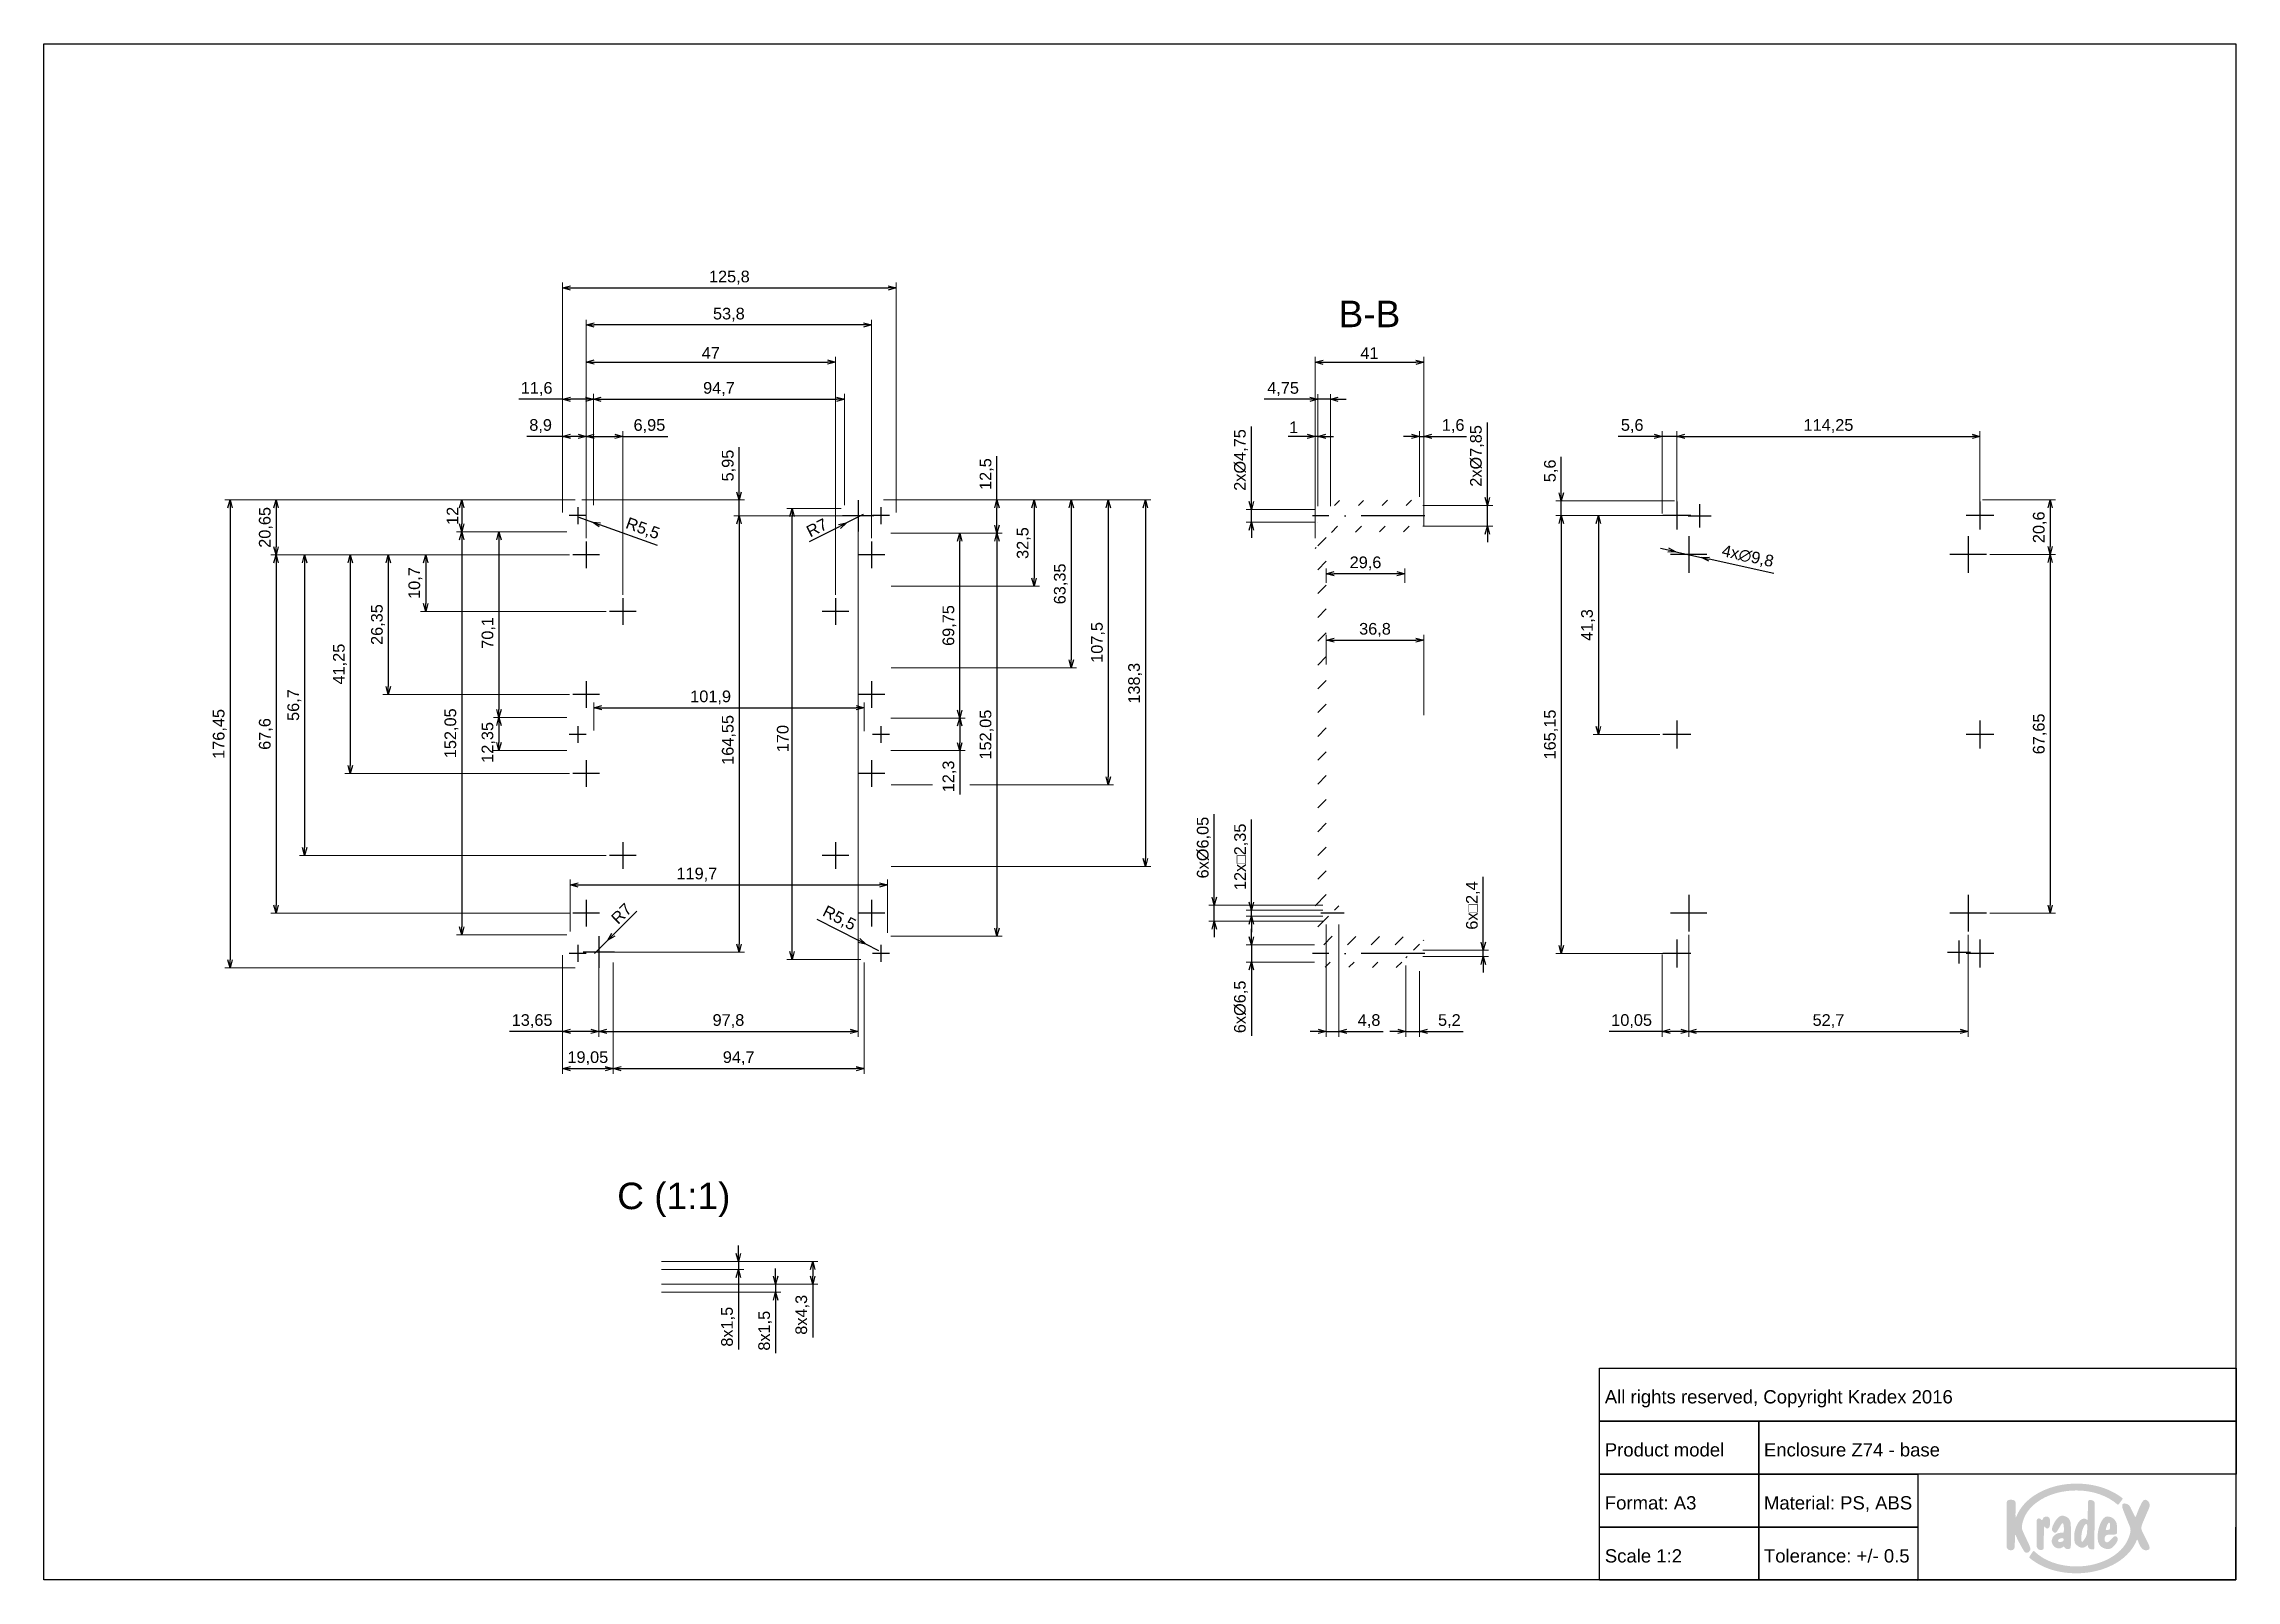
# Paper-space layout 'Base' of a CAD drawing. Header units: millimetres. Extents: x 0 to 414, y 0 to 290.
import ezdxf

# ---------------------------------------------------------------- set-up
doc = ezdxf.new("R2010")
doc.units = ezdxf.units.MM
doc.linetypes.add('ACAD_ISO10W100', pattern=[18, 12, -3, 0, -3])
for name, color, linetype, lineweight in [('MD_Annotation', 7, 'Continuous', 25), ('MD_Axes', 7, 'ACAD_ISO10W100', 25), ('MD_Hatching', 7, 'Continuous', 25)]:
    doc.layers.add(name, color=color, linetype=linetype, lineweight=lineweight)
doc.layers.add('Tabelka', color=7, linetype='Continuous')
doc.styles.get("Standard").update_dxf_attribs({"font": 'arial.ttf'})
doc.dimstyles.new('ISO-25', dxfattribs={"dimtxt": 2.2, "dimasz": 1.5, "dimexe": 1, "dimexo": 0.625, "dimtad": 1, "dimrnd": 0.05, "dimtxsty": 'Standard', "dimblk": 'OPEN30', "dimcen": 2.5, "dimadec": 0, "dimazin": 0, "dimtfac": 1, "dimtmove": 0, "dimatfit": 3, "dimfxl": 0, "dimlwe": 18, "dimarcsym": 0})

psp = doc.layouts.new('Base')

# ---------------------------------------------------------------- texts
at = {"insert": (293.5443, 40.4581), "char_height": 2.5, "attachment_point": 1}
psp.add_mtext_dynamic_manual_height_columns('\\P All rights reserved, Copyright Kradex 2016', width=120, gutter_width=12.5, heights=[0], dxfattribs=at)
at = {"layer": 'MD_Annotation', "color": 7, "char_height": 5, "attachment_point": 8}
for s, insert, width in [('B-B', (250.1309, 236.7532), 13.260573), ('C (1:1)', (118.988, 68.9224), 23.24693)]:
    psp.add_mtext(s, dxfattribs=dict(at, insert=insert, width=width))
at = {"layer": 'Tabelka', "char_height": 2.5, "attachment_point": 1}
for s, width, heights, insert in [('{\\W7.7293;  }\\P Product model', 30, [9.9622], (293.5443, 30.4581)), ('\\P Enclosure Z74 - base ', 90, [0], (323.5443, 30.4581)), ('\\P Format: A3', 30, [0], (293.5443, 20.4581)), ('\\P Material: PS, ABS', 30, [0], (323.5443, 20.4581)), ('\\P Scale 1:2', 30, [0], (293.5443, 10.4581)), ('\\P Tolerance: +/- 0.5', 30, [0], (323.5443, 10.4581))]:
    psp.add_mtext_dynamic_manual_height_columns(s, width=width, gutter_width=12.5, heights=heights, dxfattribs=dict(at, insert=insert))

# ---------------------------------------------------------------- blocks, each defined once
blk = doc.blocks.new('_Open30')
at = {"color": 0, "linetype": 'ByBlock', "lineweight": -2}
for p, q in [((-1, 0.27), (0, 0)), ((0, 0), (-1, -0.27)), ((0, 0), (-1, 0))]:
    blk.add_line(p, q, dxfattribs=at)
blk = doc.blocks.new('*D53')
at = {"layer": 'Defpoints', "color": 0}
for p in [(160.91, 244.17), (98.01, 201.17), (160.91, 201.17)]:
    blk.add_point(p, dxfattribs=at)
at = {"layer": 'MD_Annotation', "color": 0, "lineweight": 18}
for p, q in [((98.01, 201.79), (98.01, 245.17)), ((160.91, 201.79), (160.91, 245.17))]:
    blk.add_line(p, q, dxfattribs=at)
at = {"layer": 'MD_Annotation', "color": 0, "lineweight": -2}
blk.add_line((99.51, 244.17), (159.41, 244.17), dxfattribs=at)
at = {"layer": 'MD_Annotation', "color": 0, "lineweight": -2, "xscale": 1.5, "yscale": 1.5, "zscale": 1.5, "rotation": 180}
blk.add_blockref('_Open30', (98.01, 244.17), dxfattribs=at)
at = {"layer": 'MD_Annotation', "color": 0, "lineweight": -2, "xscale": 1.5, "yscale": 1.5, "zscale": 1.5}
blk.add_blockref('_Open30', (160.91, 244.17), dxfattribs=at)
at = {"layer": 'MD_Annotation', "color": 0, "insert": (129.46, 246.11), "char_height": 2.2, "attachment_point": 5}
blk.add_mtext('125,8', dxfattribs=at)
blk = doc.blocks.new('*D54')
at = {"layer": 'Defpoints', "color": 0}
for p in [(101.01, 204.17), (35.33, 115.94), (101.01, 115.94)]:
    blk.add_point(p, dxfattribs=at)
at = {"layer": 'MD_Annotation', "color": 0, "lineweight": 18}
for p, q in [((100.38, 204.17), (34.33, 204.17)), ((100.38, 115.94), (34.33, 115.94))]:
    blk.add_line(p, q, dxfattribs=at)
at = {"layer": 'MD_Annotation', "color": 0, "lineweight": -2}
blk.add_line((35.33, 202.67), (35.33, 117.44), dxfattribs=at)
at = {"layer": 'MD_Annotation', "color": 0, "lineweight": -2, "xscale": 1.5, "yscale": 1.5, "zscale": 1.5}
for p, rotation in [((35.33, 204.17), 90), ((35.33, 115.94), 270)]:
    blk.add_blockref('_Open30', p, dxfattribs=dict(at, rotation=rotation))
at = {"layer": 'MD_Annotation', "color": 0, "insert": (33.38, 160.05), "char_height": 2.2, "attachment_point": 5, "rotation": 90}
blk.add_mtext('176,45', dxfattribs=at)
blk = doc.blocks.new('*D55')
at = {"layer": 'Defpoints', "color": 0}
for p in [(101.01, 204.17), (79.01, 198.18), (99.43, 198.18)]:
    blk.add_point(p, dxfattribs=at)
at = {"layer": 'MD_Annotation', "color": 0, "lineweight": 18}
for p, q in [((100.38, 204.17), (78.01, 204.17)), ((98.81, 198.18), (78.01, 198.18))]:
    blk.add_line(p, q, dxfattribs=at)
at = {"layer": 'MD_Annotation', "color": 0, "lineweight": -2}
blk.add_line((79.01, 202.67), (79.01, 199.68), dxfattribs=at)
at = {"layer": 'MD_Annotation', "color": 0, "lineweight": -2, "xscale": 1.5, "yscale": 1.5, "zscale": 1.5}
for p, rotation in [((79.01, 204.17), 90), ((79.01, 198.18), 270)]:
    blk.add_blockref('_Open30', p, dxfattribs=dict(at, rotation=rotation))
at = {"layer": 'MD_Annotation', "color": 0, "insert": (77.28, 201.17), "char_height": 2.2, "attachment_point": 5, "rotation": 90}
blk.add_mtext('12', dxfattribs=at)
blk = doc.blocks.new('*D56')
at = {"layer": 'Defpoints', "color": 0}
for p in [(99.43, 198.18), (86.01, 163.13), (99.43, 163.13)]:
    blk.add_point(p, dxfattribs=at)
at = {"layer": 'MD_Annotation', "color": 0, "lineweight": 18}
for p, q in [((98.81, 198.18), (85.01, 198.18)), ((98.81, 163.13), (85.01, 163.13))]:
    blk.add_line(p, q, dxfattribs=at)
at = {"layer": 'MD_Annotation', "color": 0, "lineweight": -2}
blk.add_line((86.01, 196.68), (86.01, 164.63), dxfattribs=at)
at = {"layer": 'MD_Annotation', "color": 0, "lineweight": -2, "xscale": 1.5, "yscale": 1.5, "zscale": 1.5}
for p, rotation in [((86.01, 198.18), 90), ((86.01, 163.13), 270)]:
    blk.add_blockref('_Open30', p, dxfattribs=dict(at, rotation=rotation))
at = {"layer": 'MD_Annotation', "color": 0, "insert": (84.06, 179.1), "char_height": 2.2, "attachment_point": 5, "rotation": 90}
blk.add_mtext('70,1', dxfattribs=at)
blk = doc.blocks.new('*D57')
at = {"layer": 'Defpoints', "color": 0}
for p in [(99.43, 163.13), (86.01, 156.95), (99.43, 156.95)]:
    blk.add_point(p, dxfattribs=at)
at = {"layer": 'MD_Annotation', "color": 0, "lineweight": 18}
for p, q in [((98.81, 163.13), (85.01, 163.13)), ((98.81, 156.95), (85.01, 156.95))]:
    blk.add_line(p, q, dxfattribs=at)
at = {"layer": 'MD_Annotation', "color": 0, "lineweight": -2}
blk.add_line((86.01, 161.63), (86.01, 158.45), dxfattribs=at)
at = {"layer": 'MD_Annotation', "color": 0, "lineweight": -2, "xscale": 1.5, "yscale": 1.5, "zscale": 1.5}
for p, rotation in [((86.01, 163.13), 90), ((86.01, 156.95), 270)]:
    blk.add_blockref('_Open30', p, dxfattribs=dict(at, rotation=rotation))
at = {"layer": 'MD_Annotation', "color": 0, "insert": (84.06, 158.45), "char_height": 2.2, "attachment_point": 5, "rotation": 90}
blk.add_mtext('12,35', dxfattribs=at)
blk = doc.blocks.new('*D58')
at = {"layer": 'Defpoints', "color": 0}
for p in [(99.43, 198.18), (79.01, 122.15), (99.43, 122.15)]:
    blk.add_point(p, dxfattribs=at)
at = {"layer": 'MD_Annotation', "color": 0, "lineweight": 18}
for p, q in [((98.81, 198.18), (78.01, 198.18)), ((98.81, 122.15), (78.01, 122.15))]:
    blk.add_line(p, q, dxfattribs=at)
at = {"layer": 'MD_Annotation', "color": 0, "lineweight": -2}
blk.add_line((79.01, 196.68), (79.01, 123.65), dxfattribs=at)
at = {"layer": 'MD_Annotation', "color": 0, "lineweight": -2, "xscale": 1.5, "yscale": 1.5, "zscale": 1.5}
for p, rotation in [((79.01, 198.18), 90), ((79.01, 122.15), 270)]:
    blk.add_blockref('_Open30', p, dxfattribs=dict(at, rotation=rotation))
at = {"layer": 'MD_Annotation', "color": 0, "insert": (77.06, 160.17), "char_height": 2.2, "attachment_point": 5, "rotation": 90}
blk.add_mtext('152,05', dxfattribs=at)
blk = doc.blocks.new('*D59')
at = {"layer": 'Defpoints', "color": 0}
for p in [(102.47, 216.17), (98.01, 201.17), (102.47, 196.35)]:
    blk.add_point(p, dxfattribs=at)
at = {"layer": 'MD_Annotation', "color": 0, "lineweight": -2}
for p, q in [((98.01, 216.17), (91.25, 216.17)), ((100.97, 216.17), (99.51, 216.17))]:
    blk.add_line(p, q, dxfattribs=at)
at = {"layer": 'MD_Annotation', "color": 0, "lineweight": 18}
for p, q in [((98.01, 201.79), (98.01, 217.17)), ((102.47, 196.98), (102.47, 217.17))]:
    blk.add_line(p, q, dxfattribs=at)
at = {"layer": 'MD_Annotation', "color": 0, "lineweight": -2, "xscale": 1.5, "yscale": 1.5, "zscale": 1.5, "rotation": 180}
blk.add_blockref('_Open30', (98.01, 216.17), dxfattribs=at)
at = {"layer": 'MD_Annotation', "color": 0, "lineweight": -2, "xscale": 1.5, "yscale": 1.5, "zscale": 1.5}
blk.add_blockref('_Open30', (102.47, 216.17), dxfattribs=at)
at = {"layer": 'MD_Annotation', "color": 0, "insert": (93.88, 218.11), "char_height": 2.2, "attachment_point": 5}
blk.add_mtext('8,9', dxfattribs=at)
blk = doc.blocks.new('*D60')
at = {"layer": 'Defpoints', "color": 0}
for p in [(109.4, 216.17), (102.47, 196.35), (109.4, 185.67)]:
    blk.add_point(p, dxfattribs=at)
at = {"layer": 'MD_Annotation', "color": 0, "lineweight": 18}
for p, q in [((102.47, 196.98), (102.47, 217.17)), ((109.4, 186.29), (109.4, 217.17))]:
    blk.add_line(p, q, dxfattribs=at)
at = {"layer": 'MD_Annotation', "color": 0, "lineweight": -2}
for p, q in [((103.97, 216.17), (107.9, 216.17)), ((109.4, 216.17), (117.89, 216.17))]:
    blk.add_line(p, q, dxfattribs=at)
at = {"layer": 'MD_Annotation', "color": 0, "lineweight": -2, "xscale": 1.5, "yscale": 1.5, "zscale": 1.5, "rotation": 180}
blk.add_blockref('_Open30', (102.47, 216.17), dxfattribs=at)
at = {"layer": 'MD_Annotation', "color": 0, "lineweight": -2, "xscale": 1.5, "yscale": 1.5, "zscale": 1.5}
blk.add_blockref('_Open30', (109.4, 216.17), dxfattribs=at)
at = {"layer": 'MD_Annotation', "color": 0, "insert": (114.39, 218.11), "char_height": 2.2, "attachment_point": 5}
blk.add_mtext('6,95', dxfattribs=at)
blk = doc.blocks.new('*D61')
at = {"layer": 'Defpoints', "color": 0}
for p in [(149.45, 230.17), (102.47, 196.35), (149.45, 185.67)]:
    blk.add_point(p, dxfattribs=at)
at = {"layer": 'MD_Annotation', "color": 0, "lineweight": 18}
for p, q in [((102.47, 196.98), (102.47, 231.17)), ((149.45, 186.29), (149.45, 231.17))]:
    blk.add_line(p, q, dxfattribs=at)
at = {"layer": 'MD_Annotation', "color": 0, "lineweight": -2}
blk.add_line((103.97, 230.17), (147.95, 230.17), dxfattribs=at)
at = {"layer": 'MD_Annotation', "color": 0, "lineweight": -2, "xscale": 1.5, "yscale": 1.5, "zscale": 1.5, "rotation": 180}
blk.add_blockref('_Open30', (102.47, 230.17), dxfattribs=at)
at = {"layer": 'MD_Annotation', "color": 0, "lineweight": -2, "xscale": 1.5, "yscale": 1.5, "zscale": 1.5}
blk.add_blockref('_Open30', (149.45, 230.17), dxfattribs=at)
at = {"layer": 'MD_Annotation', "color": 0, "insert": (125.96, 231.89), "char_height": 2.2, "attachment_point": 5}
blk.add_mtext('47', dxfattribs=at)
blk = doc.blocks.new('*D62')
at = {"layer": 'Defpoints', "color": 0}
for p in [(102.47, 237.17), (102.47, 196.35), (156.27, 196.35)]:
    blk.add_point(p, dxfattribs=at)
at = {"layer": 'MD_Annotation', "color": 0, "lineweight": 18}
for p, q in [((102.47, 196.98), (102.47, 238.17)), ((156.27, 196.98), (156.27, 238.17))]:
    blk.add_line(p, q, dxfattribs=at)
at = {"layer": 'MD_Annotation', "color": 0, "lineweight": -2}
blk.add_line((154.77, 237.17), (103.97, 237.17), dxfattribs=at)
at = {"layer": 'MD_Annotation', "color": 0, "lineweight": -2, "xscale": 1.5, "yscale": 1.5, "zscale": 1.5, "rotation": 180}
blk.add_blockref('_Open30', (102.47, 237.17), dxfattribs=at)
at = {"layer": 'MD_Annotation', "color": 0, "lineweight": -2, "xscale": 1.5, "yscale": 1.5, "zscale": 1.5}
blk.add_blockref('_Open30', (156.27, 237.17), dxfattribs=at)
at = {"layer": 'MD_Annotation', "color": 0, "insert": (129.37, 239.11), "char_height": 2.2, "attachment_point": 5}
blk.add_mtext('53,8', dxfattribs=at)
blk = doc.blocks.new('*D63')
at = {"layer": 'Defpoints', "color": 0}
for p in [(101.01, 204.17), (44.01, 193.84), (99.96, 193.84)]:
    blk.add_point(p, dxfattribs=at)
at = {"layer": 'MD_Annotation', "color": 0, "lineweight": 18}
for p, q in [((100.38, 204.17), (43.01, 204.17)), ((99.33, 193.84), (43.01, 193.84))]:
    blk.add_line(p, q, dxfattribs=at)
at = {"layer": 'MD_Annotation', "color": 0, "lineweight": -2}
blk.add_line((44.01, 202.67), (44.01, 195.34), dxfattribs=at)
at = {"layer": 'MD_Annotation', "color": 0, "lineweight": -2, "xscale": 1.5, "yscale": 1.5, "zscale": 1.5}
for p, rotation in [((44.01, 204.17), 90), ((44.01, 193.84), 270)]:
    blk.add_blockref('_Open30', p, dxfattribs=dict(at, rotation=rotation))
at = {"layer": 'MD_Annotation', "color": 0, "insert": (42.07, 199), "char_height": 2.2, "attachment_point": 5, "rotation": 90}
blk.add_mtext('20,65', dxfattribs=at)
blk = doc.blocks.new('*D64')
at = {"layer": 'Defpoints', "color": 0}
for p in [(99.96, 193.84), (72.21, 183.15), (106.88, 183.15)]:
    blk.add_point(p, dxfattribs=at)
at = {"layer": 'MD_Annotation', "color": 0, "lineweight": 18}
for p, q in [((99.33, 193.84), (71.21, 193.84)), ((106.26, 183.15), (71.21, 183.15))]:
    blk.add_line(p, q, dxfattribs=at)
at = {"layer": 'MD_Annotation', "color": 0, "lineweight": -2}
blk.add_line((72.21, 192.34), (72.21, 184.65), dxfattribs=at)
at = {"layer": 'MD_Annotation', "color": 0, "lineweight": -2, "xscale": 1.5, "yscale": 1.5, "zscale": 1.5}
for p, rotation in [((72.21, 193.84), 90), ((72.21, 183.15), 270)]:
    blk.add_blockref('_Open30', p, dxfattribs=dict(at, rotation=rotation))
at = {"layer": 'MD_Annotation', "color": 0, "insert": (70.26, 188.5), "char_height": 2.2, "attachment_point": 5, "rotation": 90}
blk.add_mtext('10,7', dxfattribs=at)
blk = doc.blocks.new('*D65')
at = {"layer": 'Defpoints', "color": 0}
for p in [(99.96, 193.84), (65.15, 167.49), (99.96, 167.49)]:
    blk.add_point(p, dxfattribs=at)
at = {"layer": 'MD_Annotation', "color": 0, "lineweight": 18}
for p, q in [((99.33, 193.84), (64.15, 193.84)), ((99.33, 167.49), (64.15, 167.49))]:
    blk.add_line(p, q, dxfattribs=at)
at = {"layer": 'MD_Annotation', "color": 0, "lineweight": -2}
blk.add_line((65.15, 192.34), (65.15, 168.99), dxfattribs=at)
at = {"layer": 'MD_Annotation', "color": 0, "lineweight": -2, "xscale": 1.5, "yscale": 1.5, "zscale": 1.5}
for p, rotation in [((65.15, 193.84), 90), ((65.15, 167.49), 270)]:
    blk.add_blockref('_Open30', p, dxfattribs=dict(at, rotation=rotation))
at = {"layer": 'MD_Annotation', "color": 0, "insert": (63.21, 180.67), "char_height": 2.2, "attachment_point": 5, "rotation": 90}
blk.add_mtext('26,35', dxfattribs=at)
blk = doc.blocks.new('*D66')
at = {"layer": 'Defpoints', "color": 0}
for p in [(99.96, 193.84), (57.99, 152.59), (99.96, 152.59)]:
    blk.add_point(p, dxfattribs=at)
at = {"layer": 'MD_Annotation', "color": 0, "lineweight": 18}
for p, q in [((99.33, 193.84), (56.99, 193.84)), ((99.33, 152.59), (56.99, 152.59))]:
    blk.add_line(p, q, dxfattribs=at)
at = {"layer": 'MD_Annotation', "color": 0, "lineweight": -2}
blk.add_line((57.99, 192.34), (57.99, 154.09), dxfattribs=at)
at = {"layer": 'MD_Annotation', "color": 0, "lineweight": -2, "xscale": 1.5, "yscale": 1.5, "zscale": 1.5}
for p, rotation in [((57.99, 193.84), 90), ((57.99, 152.59), 270)]:
    blk.add_blockref('_Open30', p, dxfattribs=dict(at, rotation=rotation))
at = {"layer": 'MD_Annotation', "color": 0, "insert": (56.04, 173.22), "char_height": 2.2, "attachment_point": 5, "rotation": 90}
blk.add_mtext('41,25', dxfattribs=at)
blk = doc.blocks.new('*D67')
at = {"layer": 'Defpoints', "color": 0}
for p in [(99.96, 193.84), (49.39, 137.13), (106.88, 137.13)]:
    blk.add_point(p, dxfattribs=at)
at = {"layer": 'MD_Annotation', "color": 0, "lineweight": 18}
for p, q in [((99.33, 193.84), (48.39, 193.84)), ((106.26, 137.13), (48.39, 137.13))]:
    blk.add_line(p, q, dxfattribs=at)
at = {"layer": 'MD_Annotation', "color": 0, "lineweight": -2}
blk.add_line((49.39, 192.34), (49.39, 138.63), dxfattribs=at)
at = {"layer": 'MD_Annotation', "color": 0, "lineweight": -2, "xscale": 1.5, "yscale": 1.5, "zscale": 1.5}
for p, rotation in [((49.39, 193.84), 90), ((49.39, 137.13), 270)]:
    blk.add_blockref('_Open30', p, dxfattribs=dict(at, rotation=rotation))
at = {"layer": 'MD_Annotation', "color": 0, "insert": (47.44, 165.49), "char_height": 2.2, "attachment_point": 5, "rotation": 90}
blk.add_mtext('56,7', dxfattribs=at)
blk = doc.blocks.new('*D68')
at = {"layer": 'Defpoints', "color": 0}
for p in [(99.96, 193.84), (44.01, 126.24), (99.96, 126.24)]:
    blk.add_point(p, dxfattribs=at)
at = {"layer": 'MD_Annotation', "color": 0, "lineweight": 18}
for p, q in [((99.33, 193.84), (43.01, 193.84)), ((99.33, 126.24), (43.01, 126.24))]:
    blk.add_line(p, q, dxfattribs=at)
at = {"layer": 'MD_Annotation', "color": 0, "lineweight": -2}
blk.add_line((44.01, 192.34), (44.01, 127.74), dxfattribs=at)
at = {"layer": 'MD_Annotation', "color": 0, "lineweight": -2, "xscale": 1.5, "yscale": 1.5, "zscale": 1.5}
for p, rotation in [((44.01, 193.84), 90), ((44.01, 126.24), 270)]:
    blk.add_blockref('_Open30', p, dxfattribs=dict(at, rotation=rotation))
at = {"layer": 'MD_Annotation', "color": 0, "insert": (42.07, 160.04), "char_height": 2.2, "attachment_point": 5, "rotation": 90}
blk.add_mtext('67,6', dxfattribs=at)
blk = doc.blocks.new('*D69')
at = {"layer": 'Defpoints', "color": 0}
for p in [(141.28, 202.54), (151.18, 202.54), (154.9, 117.54)]:
    blk.add_point(p, dxfattribs=at)
at = {"layer": 'MD_Annotation', "color": 0, "lineweight": 18}
for p, q in [((150.55, 202.54), (140.28, 202.54)), ((154.28, 117.54), (140.28, 117.54))]:
    blk.add_line(p, q, dxfattribs=at)
at = {"layer": 'MD_Annotation', "color": 0, "lineweight": -2}
blk.add_line((141.28, 119.04), (141.28, 201.04), dxfattribs=at)
at = {"layer": 'MD_Annotation', "color": 0, "lineweight": -2, "xscale": 1.5, "yscale": 1.5, "zscale": 1.5}
for p, rotation in [((141.28, 202.54), 90), ((141.28, 117.54), 270)]:
    blk.add_blockref('_Open30', p, dxfattribs=dict(at, rotation=rotation))
at = {"layer": 'MD_Annotation', "color": 0, "insert": (139.54, 159.17), "char_height": 2.2, "attachment_point": 5, "rotation": 90}
blk.add_mtext('170', dxfattribs=at)
blk = doc.blocks.new('*D70')
at = {"layer": 'Defpoints', "color": 0}
for p in [(159.28, 131.57), (99.43, 122.15), (159.28, 121.9)]:
    blk.add_point(p, dxfattribs=at)
at = {"layer": 'MD_Annotation', "color": 0, "lineweight": 18}
for p, q in [((99.43, 122.78), (99.43, 132.57)), ((159.28, 122.53), (159.28, 132.57))]:
    blk.add_line(p, q, dxfattribs=at)
at = {"layer": 'MD_Annotation', "color": 0, "lineweight": -2}
blk.add_line((100.93, 131.57), (157.78, 131.57), dxfattribs=at)
at = {"layer": 'MD_Annotation', "color": 0, "lineweight": -2, "xscale": 1.5, "yscale": 1.5, "zscale": 1.5, "rotation": 180}
blk.add_blockref('_Open30', (99.43, 131.57), dxfattribs=at)
at = {"layer": 'MD_Annotation', "color": 0, "lineweight": -2, "xscale": 1.5, "yscale": 1.5, "zscale": 1.5}
blk.add_blockref('_Open30', (159.28, 131.57), dxfattribs=at)
at = {"layer": 'MD_Annotation', "color": 0, "insert": (123.34, 133.52), "char_height": 2.2, "attachment_point": 5}
blk.add_mtext('119,7', dxfattribs=at)
blk = doc.blocks.new('*D71')
at = {"layer": 'Defpoints', "color": 0}
for p in [(98.01, 118.94), (107.54, 117.54), (107.54, 96.94)]:
    blk.add_point(p, dxfattribs=at)
at = {"layer": 'MD_Annotation', "color": 0, "lineweight": 18}
for p, q in [((98.01, 118.32), (98.01, 95.94)), ((107.54, 116.92), (107.54, 95.94))]:
    blk.add_line(p, q, dxfattribs=at)
at = {"layer": 'MD_Annotation', "color": 0, "lineweight": -2}
blk.add_line((99.51, 96.94), (106.04, 96.94), dxfattribs=at)
at = {"layer": 'MD_Annotation', "color": 0, "lineweight": -2, "xscale": 1.5, "yscale": 1.5, "zscale": 1.5, "rotation": 180}
blk.add_blockref('_Open30', (98.01, 96.94), dxfattribs=at)
at = {"layer": 'MD_Annotation', "color": 0, "lineweight": -2, "xscale": 1.5, "yscale": 1.5, "zscale": 1.5}
blk.add_blockref('_Open30', (107.54, 96.94), dxfattribs=at)
at = {"layer": 'MD_Annotation', "color": 0, "insert": (102.78, 98.89), "char_height": 2.2, "attachment_point": 5}
blk.add_mtext('19,05', dxfattribs=at)
blk = doc.blocks.new('*D72')
at = {"layer": 'Defpoints', "color": 0}
for p in [(107.54, 117.54), (154.9, 117.54), (154.9, 96.94)]:
    blk.add_point(p, dxfattribs=at)
at = {"layer": 'MD_Annotation', "color": 0, "lineweight": 18}
for p, q in [((107.54, 116.92), (107.54, 95.94)), ((154.9, 116.92), (154.9, 95.94))]:
    blk.add_line(p, q, dxfattribs=at)
at = {"layer": 'MD_Annotation', "color": 0, "lineweight": -2}
blk.add_line((109.04, 96.94), (153.4, 96.94), dxfattribs=at)
at = {"layer": 'MD_Annotation', "color": 0, "lineweight": -2, "xscale": 1.5, "yscale": 1.5, "zscale": 1.5, "rotation": 180}
blk.add_blockref('_Open30', (107.54, 96.94), dxfattribs=at)
at = {"layer": 'MD_Annotation', "color": 0, "lineweight": -2, "xscale": 1.5, "yscale": 1.5, "zscale": 1.5}
blk.add_blockref('_Open30', (154.9, 96.94), dxfattribs=at)
at = {"layer": 'MD_Annotation', "color": 0, "insert": (131.22, 98.89), "char_height": 2.2, "attachment_point": 5}
blk.add_mtext('94,7', dxfattribs=at)
blk = doc.blocks.new('*D73')
at = {"layer": 'Defpoints', "color": 0}
for p in [(157.91, 204.17), (159.35, 187.9), (186.91, 187.9)]:
    blk.add_point(p, dxfattribs=at)
at = {"layer": 'MD_Annotation', "color": 0, "lineweight": 18}
for p, q in [((158.53, 204.17), (187.91, 204.17)), ((159.97, 187.9), (187.91, 187.9))]:
    blk.add_line(p, q, dxfattribs=at)
at = {"layer": 'MD_Annotation', "color": 0, "lineweight": -2}
blk.add_line((186.91, 202.67), (186.91, 189.4), dxfattribs=at)
at = {"layer": 'MD_Annotation', "color": 0, "lineweight": -2, "xscale": 1.5, "yscale": 1.5, "zscale": 1.5}
for p, rotation in [((186.91, 204.17), 90), ((186.91, 187.9), 270)]:
    blk.add_blockref('_Open30', p, dxfattribs=dict(at, rotation=rotation))
at = {"layer": 'MD_Annotation', "color": 0, "insert": (184.96, 196.04), "char_height": 2.2, "attachment_point": 5, "rotation": 90}
blk.add_mtext('32,5', dxfattribs=at)
blk = doc.blocks.new('*D74')
at = {"layer": 'Defpoints', "color": 0}
for p in [(157.91, 204.17), (159.35, 172.5), (193.91, 172.5)]:
    blk.add_point(p, dxfattribs=at)
at = {"layer": 'MD_Annotation', "color": 0, "lineweight": 18}
for p, q in [((158.53, 204.17), (194.91, 204.17)), ((159.97, 172.5), (194.91, 172.5))]:
    blk.add_line(p, q, dxfattribs=at)
at = {"layer": 'MD_Annotation', "color": 0, "lineweight": -2}
blk.add_line((193.91, 202.67), (193.91, 174), dxfattribs=at)
at = {"layer": 'MD_Annotation', "color": 0, "lineweight": -2, "xscale": 1.5, "yscale": 1.5, "zscale": 1.5}
for p, rotation in [((193.91, 204.17), 90), ((193.91, 172.5), 270)]:
    blk.add_blockref('_Open30', p, dxfattribs=dict(at, rotation=rotation))
at = {"layer": 'MD_Annotation', "color": 0, "insert": (191.96, 188.34), "char_height": 2.2, "attachment_point": 5, "rotation": 90}
blk.add_mtext('63,35', dxfattribs=at)
blk = doc.blocks.new('*D75')
at = {"layer": 'Defpoints', "color": 0}
for p in [(157.91, 204.17), (159.35, 150.43), (200.91, 150.43)]:
    blk.add_point(p, dxfattribs=at)
at = {"layer": 'MD_Annotation', "color": 0, "lineweight": 18}
for p, q in [((158.53, 204.17), (201.91, 204.17)), ((159.97, 150.43), (167.77, 150.43)), ((174.78, 150.43), (201.91, 150.43))]:
    blk.add_line(p, q, dxfattribs=at)
at = {"layer": 'MD_Annotation', "color": 0, "lineweight": -2}
blk.add_line((200.91, 202.67), (200.91, 151.93), dxfattribs=at)
at = {"layer": 'MD_Annotation', "color": 0, "lineweight": -2, "xscale": 1.5, "yscale": 1.5, "zscale": 1.5}
for p, rotation in [((200.91, 204.17), 90), ((200.91, 150.43), 270)]:
    blk.add_blockref('_Open30', p, dxfattribs=dict(at, rotation=rotation))
at = {"layer": 'MD_Annotation', "color": 0, "insert": (198.96, 177.3), "char_height": 2.2, "attachment_point": 5, "rotation": 90}
blk.add_mtext('107,5', dxfattribs=at)
blk = doc.blocks.new('*D76')
at = {"layer": 'Defpoints', "color": 0}
for p in [(157.91, 204.17), (159.35, 135.03), (207.91, 135.03)]:
    blk.add_point(p, dxfattribs=at)
at = {"layer": 'MD_Annotation', "color": 0, "lineweight": 18}
for p, q in [((158.53, 204.17), (208.91, 204.17)), ((159.97, 135.03), (208.91, 135.03))]:
    blk.add_line(p, q, dxfattribs=at)
at = {"layer": 'MD_Annotation', "color": 0, "lineweight": -2}
blk.add_line((207.91, 202.67), (207.91, 136.53), dxfattribs=at)
at = {"layer": 'MD_Annotation', "color": 0, "lineweight": -2, "xscale": 1.5, "yscale": 1.5, "zscale": 1.5}
for p, rotation in [((207.91, 204.17), 90), ((207.91, 135.03), 270)]:
    blk.add_blockref('_Open30', p, dxfattribs=dict(at, rotation=rotation))
at = {"layer": 'MD_Annotation', "color": 0, "insert": (205.96, 169.6), "char_height": 2.2, "attachment_point": 5, "rotation": 90}
blk.add_mtext('138,3', dxfattribs=at)
blk = doc.blocks.new('*D77')
at = {"layer": 'Defpoints', "color": 0}
for p in [(159.28, 197.93), (172.91, 197.93), (159.28, 163.05)]:
    blk.add_point(p, dxfattribs=at)
at = {"layer": 'MD_Annotation', "color": 0, "lineweight": 18}
for p, q in [((159.91, 197.93), (173.91, 197.93)), ((159.91, 163.05), (173.91, 163.05))]:
    blk.add_line(p, q, dxfattribs=at)
at = {"layer": 'MD_Annotation', "color": 0, "lineweight": -2}
blk.add_line((172.91, 164.55), (172.91, 196.43), dxfattribs=at)
at = {"layer": 'MD_Annotation', "color": 0, "lineweight": -2, "xscale": 1.5, "yscale": 1.5, "zscale": 1.5}
for p, rotation in [((172.91, 197.93), 90), ((172.91, 163.05), 270)]:
    blk.add_blockref('_Open30', p, dxfattribs=dict(at, rotation=rotation))
at = {"layer": 'MD_Annotation', "color": 0, "insert": (170.96, 180.49), "char_height": 2.2, "attachment_point": 5, "rotation": 90}
blk.add_mtext('69,75', dxfattribs=at)
blk = doc.blocks.new('*D78')
at = {"layer": 'Defpoints', "color": 0}
for p in [(157.91, 204.17), (179.91, 204.17), (159.28, 197.93)]:
    blk.add_point(p, dxfattribs=at)
at = {"layer": 'MD_Annotation', "color": 0, "lineweight": -2}
for p, q in [((179.91, 204.17), (179.91, 212.44)), ((179.91, 199.43), (179.91, 202.67))]:
    blk.add_line(p, q, dxfattribs=at)
at = {"layer": 'MD_Annotation', "color": 0, "lineweight": 18}
for p, q in [((158.53, 204.17), (180.91, 204.17)), ((159.91, 197.93), (180.91, 197.93))]:
    blk.add_line(p, q, dxfattribs=at)
at = {"layer": 'MD_Annotation', "color": 0, "lineweight": -2, "xscale": 1.5, "yscale": 1.5, "zscale": 1.5}
for p, rotation in [((179.91, 204.17), 90), ((179.91, 197.93), 270)]:
    blk.add_blockref('_Open30', p, dxfattribs=dict(at, rotation=rotation))
at = {"layer": 'MD_Annotation', "color": 0, "insert": (177.96, 209.05), "char_height": 2.2, "attachment_point": 5, "rotation": 90}
blk.add_mtext('12,5', dxfattribs=at)
blk = doc.blocks.new('*D79')
at = {"layer": 'Defpoints', "color": 0}
for p in [(159.28, 163.05), (159.28, 156.9), (172.91, 156.9)]:
    blk.add_point(p, dxfattribs=at)
at = {"layer": 'MD_Annotation', "color": 0, "lineweight": 18}
for p, q in [((159.91, 163.05), (173.91, 163.05)), ((159.91, 156.9), (173.91, 156.9))]:
    blk.add_line(p, q, dxfattribs=at)
at = {"layer": 'MD_Annotation', "color": 0, "lineweight": -2}
for p, q in [((172.91, 161.55), (172.91, 158.4)), ((172.91, 156.9), (172.91, 148.65))]:
    blk.add_line(p, q, dxfattribs=at)
at = {"layer": 'MD_Annotation', "color": 0, "lineweight": -2, "xscale": 1.5, "yscale": 1.5, "zscale": 1.5}
for p, rotation in [((172.91, 163.05), 90), ((172.91, 156.9), 270)]:
    blk.add_blockref('_Open30', p, dxfattribs=dict(at, rotation=rotation))
at = {"layer": 'MD_Annotation', "color": 0, "insert": (170.96, 152.03), "char_height": 2.2, "attachment_point": 5, "rotation": 90}
blk.add_mtext('12,3', dxfattribs=at)
blk = doc.blocks.new('*D80')
at = {"layer": 'Defpoints', "color": 0}
for p in [(159.28, 197.93), (159.28, 121.9), (179.91, 121.9)]:
    blk.add_point(p, dxfattribs=at)
at = {"layer": 'MD_Annotation', "color": 0, "lineweight": 18}
for p, q in [((159.91, 197.93), (180.91, 197.93)), ((159.91, 121.9), (180.91, 121.9))]:
    blk.add_line(p, q, dxfattribs=at)
at = {"layer": 'MD_Annotation', "color": 0, "lineweight": -2}
blk.add_line((179.91, 196.43), (179.91, 123.4), dxfattribs=at)
at = {"layer": 'MD_Annotation', "color": 0, "lineweight": -2, "xscale": 1.5, "yscale": 1.5, "zscale": 1.5}
for p, rotation in [((179.91, 197.93), 90), ((179.91, 121.9), 270)]:
    blk.add_blockref('_Open30', p, dxfattribs=dict(at, rotation=rotation))
at = {"layer": 'MD_Annotation', "color": 0, "insert": (177.96, 159.92), "char_height": 2.2, "attachment_point": 5, "rotation": 90}
blk.add_mtext('152,05', dxfattribs=at)
blk = doc.blocks.new('*D85')
at = {"layer": 'Defpoints', "color": 0}
for p in [(308.11, 216.17), (308.11, 203.85), (305.31, 201.03)]:
    blk.add_point(p, dxfattribs=at)
at = {"layer": 'MD_Annotation', "color": 0, "lineweight": -2}
for p, q in [((303.81, 216.17), (297.05, 216.17)), ((308.11, 216.17), (305.31, 216.17)), ((309.61, 216.17), (311.11, 216.17))]:
    blk.add_line(p, q, dxfattribs=at)
at = {"layer": 'MD_Annotation', "color": 0, "lineweight": 18}
for p, q in [((305.31, 201.65), (305.31, 217.17)), ((308.11, 204.48), (308.11, 217.17))]:
    blk.add_line(p, q, dxfattribs=at)
at = {"layer": 'MD_Annotation', "color": 0, "lineweight": -2, "xscale": 1.5, "yscale": 1.5, "zscale": 1.5}
blk.add_blockref('_Open30', (305.31, 216.17), dxfattribs=at)
at = {"layer": 'MD_Annotation', "color": 0, "lineweight": -2, "xscale": 1.5, "yscale": 1.5, "zscale": 1.5, "rotation": 180}
blk.add_blockref('_Open30', (308.11, 216.17), dxfattribs=at)
at = {"layer": 'MD_Annotation', "color": 0, "insert": (299.68, 218.11), "char_height": 2.2, "attachment_point": 5}
blk.add_mtext('5,6', dxfattribs=at)
blk = doc.blocks.new('*D86')
at = {"layer": 'Defpoints', "color": 0}
for p in [(365.25, 216.17), (308.11, 202.85), (365.25, 202.85)]:
    blk.add_point(p, dxfattribs=at)
at = {"layer": 'MD_Annotation', "color": 0, "lineweight": 18}
for p, q in [((308.11, 203.48), (308.11, 217.17)), ((365.25, 203.48), (365.25, 217.17))]:
    blk.add_line(p, q, dxfattribs=at)
at = {"layer": 'MD_Annotation', "color": 0, "lineweight": -2}
blk.add_line((309.61, 216.17), (363.75, 216.17), dxfattribs=at)
at = {"layer": 'MD_Annotation', "color": 0, "lineweight": -2, "xscale": 1.5, "yscale": 1.5, "zscale": 1.5, "rotation": 180}
blk.add_blockref('_Open30', (308.11, 216.17), dxfattribs=at)
at = {"layer": 'MD_Annotation', "color": 0, "lineweight": -2, "xscale": 1.5, "yscale": 1.5, "zscale": 1.5}
blk.add_blockref('_Open30', (365.25, 216.17), dxfattribs=at)
at = {"layer": 'MD_Annotation', "color": 0, "insert": (336.68, 218.11), "char_height": 2.2, "attachment_point": 5}
blk.add_mtext('114,25', dxfattribs=at)
blk = doc.blocks.new('*D87')
at = {"layer": 'Defpoints', "color": 0}
for p in [(308.31, 204.03), (286.31, 201.23), (305.48, 201.23)]:
    blk.add_point(p, dxfattribs=at)
at = {"layer": 'MD_Annotation', "color": 0, "lineweight": -2}
for p, q in [((286.31, 205.53), (286.31, 212.28)), ((286.31, 201.23), (286.31, 204.03)), ((286.31, 199.73), (286.31, 198.23))]:
    blk.add_line(p, q, dxfattribs=at)
at = {"layer": 'MD_Annotation', "color": 0, "lineweight": 18}
for p, q in [((307.68, 204.03), (285.31, 204.03)), ((304.86, 201.23), (285.31, 201.23))]:
    blk.add_line(p, q, dxfattribs=at)
at = {"layer": 'MD_Annotation', "color": 0, "lineweight": -2, "xscale": 1.5, "yscale": 1.5, "zscale": 1.5}
for p, rotation in [((286.31, 204.03), 270), ((286.31, 201.23), 90)]:
    blk.add_blockref('_Open30', p, dxfattribs=dict(at, rotation=rotation))
at = {"layer": 'MD_Annotation', "color": 0, "insert": (284.36, 209.66), "char_height": 2.2, "attachment_point": 5, "rotation": 90}
blk.add_mtext('5,6', dxfattribs=at)
blk = doc.blocks.new('*D88')
at = {"layer": 'Defpoints', "color": 0}
for p in [(305.48, 201.23), (293.31, 159.94), (305.48, 159.94)]:
    blk.add_point(p, dxfattribs=at)
at = {"layer": 'MD_Annotation', "color": 0, "lineweight": 18}
for p, q in [((304.86, 201.23), (292.31, 201.23)), ((304.86, 159.94), (292.31, 159.94))]:
    blk.add_line(p, q, dxfattribs=at)
at = {"layer": 'MD_Annotation', "color": 0, "lineweight": -2}
blk.add_line((293.31, 199.73), (293.31, 161.44), dxfattribs=at)
at = {"layer": 'MD_Annotation', "color": 0, "lineweight": -2, "xscale": 1.5, "yscale": 1.5, "zscale": 1.5}
for p, rotation in [((293.31, 201.23), 90), ((293.31, 159.94), 270)]:
    blk.add_blockref('_Open30', p, dxfattribs=dict(at, rotation=rotation))
at = {"layer": 'MD_Annotation', "color": 0, "insert": (291.36, 180.59), "char_height": 2.2, "attachment_point": 5, "rotation": 90}
blk.add_mtext('41,3', dxfattribs=at)
blk = doc.blocks.new('*D89')
at = {"layer": 'Defpoints', "color": 0}
for p in [(306.48, 201.23), (286.31, 118.65), (306.48, 118.65)]:
    blk.add_point(p, dxfattribs=at)
at = {"layer": 'MD_Annotation', "color": 0, "lineweight": 18}
for p, q in [((305.86, 201.23), (285.31, 201.23)), ((305.86, 118.65), (285.31, 118.65))]:
    blk.add_line(p, q, dxfattribs=at)
at = {"layer": 'MD_Annotation', "color": 0, "lineweight": -2}
blk.add_line((286.31, 199.73), (286.31, 120.15), dxfattribs=at)
at = {"layer": 'MD_Annotation', "color": 0, "lineweight": -2, "xscale": 1.5, "yscale": 1.5, "zscale": 1.5}
for p, rotation in [((286.31, 201.23), 90), ((286.31, 118.65), 270)]:
    blk.add_blockref('_Open30', p, dxfattribs=dict(at, rotation=rotation))
at = {"layer": 'MD_Annotation', "color": 0, "insert": (284.36, 159.94), "char_height": 2.2, "attachment_point": 5, "rotation": 90}
blk.add_mtext('165,15', dxfattribs=at)
blk = doc.blocks.new('*D90')
at = {"layer": 'Defpoints', "color": 0}
for p in [(310.33, 122.79), (305.31, 119.08), (305.31, 103.94)]:
    blk.add_point(p, dxfattribs=at)
at = {"layer": 'MD_Annotation', "color": 0, "lineweight": 18}
for p, q in [((310.33, 122.17), (310.33, 102.94)), ((305.31, 118.45), (305.31, 102.94))]:
    blk.add_line(p, q, dxfattribs=at)
at = {"layer": 'MD_Annotation', "color": 0, "lineweight": -2}
for p, q in [((305.31, 103.94), (295.33, 103.94)), ((308.83, 103.94), (306.81, 103.94))]:
    blk.add_line(p, q, dxfattribs=at)
at = {"layer": 'MD_Annotation', "color": 0, "lineweight": -2, "xscale": 1.5, "yscale": 1.5, "zscale": 1.5, "rotation": 180}
blk.add_blockref('_Open30', (305.31, 103.94), dxfattribs=at)
at = {"layer": 'MD_Annotation', "color": 0, "lineweight": -2, "xscale": 1.5, "yscale": 1.5, "zscale": 1.5}
blk.add_blockref('_Open30', (310.33, 103.94), dxfattribs=at)
at = {"layer": 'MD_Annotation', "color": 0, "insert": (299.57, 105.89), "char_height": 2.2, "attachment_point": 5}
blk.add_mtext('10,05', dxfattribs=at)
blk = doc.blocks.new('*D91')
at = {"layer": 'Defpoints', "color": 0}
for p in [(310.33, 122.79), (363.03, 122.79), (363.03, 103.94)]:
    blk.add_point(p, dxfattribs=at)
at = {"layer": 'MD_Annotation', "color": 0, "lineweight": 18}
for p, q in [((310.33, 122.17), (310.33, 102.94)), ((363.03, 122.17), (363.03, 102.94))]:
    blk.add_line(p, q, dxfattribs=at)
at = {"layer": 'MD_Annotation', "color": 0, "lineweight": -2}
blk.add_line((311.83, 103.94), (361.53, 103.94), dxfattribs=at)
at = {"layer": 'MD_Annotation', "color": 0, "lineweight": -2, "xscale": 1.5, "yscale": 1.5, "zscale": 1.5, "rotation": 180}
blk.add_blockref('_Open30', (310.33, 103.94), dxfattribs=at)
at = {"layer": 'MD_Annotation', "color": 0, "lineweight": -2, "xscale": 1.5, "yscale": 1.5, "zscale": 1.5}
blk.add_blockref('_Open30', (363.03, 103.94), dxfattribs=at)
at = {"layer": 'MD_Annotation', "color": 0, "insert": (336.68, 105.89), "char_height": 2.2, "attachment_point": 5}
blk.add_mtext('52,7', dxfattribs=at)
blk = doc.blocks.new('*D92')
at = {"layer": 'Defpoints', "color": 0}
for p in [(365.13, 204.17), (366.48, 193.87), (378.48, 193.87)]:
    blk.add_point(p, dxfattribs=at)
at = {"layer": 'MD_Annotation', "color": 0, "lineweight": 18}
for p, q in [((365.75, 204.17), (379.48, 204.17)), ((367.1, 193.87), (379.48, 193.87))]:
    blk.add_line(p, q, dxfattribs=at)
at = {"layer": 'MD_Annotation', "color": 0, "lineweight": -2}
blk.add_line((378.48, 202.67), (378.48, 195.37), dxfattribs=at)
at = {"layer": 'MD_Annotation', "color": 0, "lineweight": -2, "xscale": 1.5, "yscale": 1.5, "zscale": 1.5}
for p, rotation in [((378.48, 204.17), 90), ((378.48, 193.87), 270)]:
    blk.add_blockref('_Open30', p, dxfattribs=dict(at, rotation=rotation))
at = {"layer": 'MD_Annotation', "color": 0, "insert": (376.53, 199.02), "char_height": 2.2, "attachment_point": 5, "rotation": 90}
blk.add_mtext('20,6', dxfattribs=at)
blk = doc.blocks.new('*D93')
at = {"layer": 'Defpoints', "color": 0}
for p in [(366.48, 193.87), (366.48, 126.24), (378.48, 126.24)]:
    blk.add_point(p, dxfattribs=at)
at = {"layer": 'MD_Annotation', "color": 0, "lineweight": 18}
for p, q in [((367.1, 193.87), (379.48, 193.87)), ((367.1, 126.24), (379.48, 126.24))]:
    blk.add_line(p, q, dxfattribs=at)
at = {"layer": 'MD_Annotation', "color": 0, "lineweight": -2}
blk.add_line((378.48, 192.37), (378.48, 127.74), dxfattribs=at)
at = {"layer": 'MD_Annotation', "color": 0, "lineweight": -2, "xscale": 1.5, "yscale": 1.5, "zscale": 1.5}
for p, rotation in [((378.48, 193.87), 90), ((378.48, 126.24), 270)]:
    blk.add_blockref('_Open30', p, dxfattribs=dict(at, rotation=rotation))
at = {"layer": 'MD_Annotation', "color": 0, "insert": (376.53, 160.05), "char_height": 2.2, "attachment_point": 5, "rotation": 90}
blk.add_mtext('67,65', dxfattribs=at)
blk = doc.blocks.new('*D94')
at = {"layer": 'Defpoints', "color": 0}
for p in [(307.93, 194.4), (312.72, 193.34)]:
    blk.add_point(p, dxfattribs=at)
at = {"layer": 'MD_Annotation', "color": 0, "lineweight": -2}
for p, q in [((306.47, 194.72), (305.01, 195.05)), ((307.93, 194.4), (312.72, 193.34)), ((326.37, 190.31), (314.18, 193.01))]:
    blk.add_line(p, q, dxfattribs=at)
at = {"layer": 'MD_Annotation', "color": 0, "lineweight": -2, "xscale": 1.5, "yscale": 1.5, "zscale": 1.5}
for p, rotation in [((307.93, 194.4), 347.5098340326883), ((312.72, 193.34), 167.5098340326884)]:
    blk.add_blockref('_Open30', p, dxfattribs=dict(at, rotation=rotation))
at = {"layer": 'MD_Annotation', "color": 0, "insert": (321.44, 193.44), "char_height": 2.2, "attachment_point": 5, "rotation": 347.5098}
blk.add_mtext('4x∅9,8', dxfattribs=at)
blk = doc.blocks.new('*D95')
at = {"layer": 'Defpoints', "color": 0}
for p in [(227.89, 202.38), (240.39, 202.38), (240.39, 200)]:
    blk.add_point(p, dxfattribs=at)
at = {"layer": 'MD_Annotation', "color": 0, "lineweight": -2}
for p, q in [((227.89, 203.88), (227.89, 218.03)), ((227.89, 200), (227.89, 202.38)), ((227.89, 198.5), (227.89, 197))]:
    blk.add_line(p, q, dxfattribs=at)
at = {"layer": 'MD_Annotation', "color": 0, "lineweight": 18}
for p, q in [((239.77, 202.38), (226.89, 202.38)), ((239.77, 200), (226.89, 200))]:
    blk.add_line(p, q, dxfattribs=at)
at = {"layer": 'MD_Annotation', "color": 0, "lineweight": -2, "xscale": 1.5, "yscale": 1.5, "zscale": 1.5}
for p, rotation in [((227.89, 202.38), 270), ((227.89, 200), 90)]:
    blk.add_blockref('_Open30', p, dxfattribs=dict(at, rotation=rotation))
at = {"layer": 'MD_Annotation', "color": 0, "insert": (225.91, 211.71), "char_height": 2.2, "attachment_point": 5, "rotation": 90}
blk.add_mtext('2x%%C4,75', dxfattribs=at)
blk = doc.blocks.new('*D96')
at = {"layer": 'Defpoints', "color": 0}
for p in [(242.77, 223.15), (240.39, 202.38), (242.77, 202.38)]:
    blk.add_point(p, dxfattribs=at)
at = {"layer": 'MD_Annotation', "color": 0, "lineweight": 18}
for p, q in [((240.39, 203), (240.39, 224.15)), ((242.77, 203), (242.77, 224.15))]:
    blk.add_line(p, q, dxfattribs=at)
at = {"layer": 'MD_Annotation', "color": 0, "lineweight": -2}
for p, q in [((238.89, 223.15), (230.32, 223.15)), ((242.77, 223.15), (240.39, 223.15)), ((244.27, 223.15), (245.77, 223.15))]:
    blk.add_line(p, q, dxfattribs=at)
at = {"layer": 'MD_Annotation', "color": 0, "lineweight": -2, "xscale": 1.5, "yscale": 1.5, "zscale": 1.5}
blk.add_blockref('_Open30', (240.39, 223.15), dxfattribs=at)
at = {"layer": 'MD_Annotation', "color": 0, "lineweight": -2, "xscale": 1.5, "yscale": 1.5, "zscale": 1.5, "rotation": 180}
blk.add_blockref('_Open30', (242.77, 223.15), dxfattribs=at)
at = {"layer": 'MD_Annotation', "color": 0, "insert": (233.86, 225.1), "char_height": 2.2, "attachment_point": 5}
blk.add_mtext('4,75', dxfattribs=at)
blk = doc.blocks.new('*D97')
at = {"layer": 'Defpoints', "color": 0}
for p in [(259.59, 203.15), (272.39, 203.15), (259.59, 199.23)]:
    blk.add_point(p, dxfattribs=at)
at = {"layer": 'MD_Annotation', "color": 0, "lineweight": -2}
for p, q in [((272.39, 204.65), (272.39, 218.81)), ((272.39, 199.23), (272.39, 203.15)), ((272.39, 197.73), (272.39, 196.23))]:
    blk.add_line(p, q, dxfattribs=at)
at = {"layer": 'MD_Annotation', "color": 0, "lineweight": 18}
for p, q in [((260.22, 203.15), (273.39, 203.15)), ((260.22, 199.23), (273.39, 199.23))]:
    blk.add_line(p, q, dxfattribs=at)
at = {"layer": 'MD_Annotation', "color": 0, "lineweight": -2, "xscale": 1.5, "yscale": 1.5, "zscale": 1.5}
for p, rotation in [((272.39, 203.15), 270), ((272.39, 199.23), 90)]:
    blk.add_blockref('_Open30', p, dxfattribs=dict(at, rotation=rotation))
at = {"layer": 'MD_Annotation', "color": 0, "insert": (270.41, 212.48), "char_height": 2.2, "attachment_point": 5, "rotation": 90}
blk.add_mtext('2x%%C7,85', dxfattribs=at)
blk = doc.blocks.new('*D98')
at = {"layer": 'Defpoints', "color": 0}
for p in [(260.39, 230.15), (260.39, 198.92), (239.89, 196.32)]:
    blk.add_point(p, dxfattribs=at)
at = {"layer": 'MD_Annotation', "color": 0, "lineweight": 18}
for p, q in [((239.89, 196.94), (239.89, 231.15)), ((260.39, 199.54), (260.39, 231.15))]:
    blk.add_line(p, q, dxfattribs=at)
at = {"layer": 'MD_Annotation', "color": 0, "lineweight": -2}
blk.add_line((241.39, 230.15), (258.89, 230.15), dxfattribs=at)
at = {"layer": 'MD_Annotation', "color": 0, "lineweight": -2, "xscale": 1.5, "yscale": 1.5, "zscale": 1.5, "rotation": 180}
blk.add_blockref('_Open30', (239.89, 230.15), dxfattribs=at)
at = {"layer": 'MD_Annotation', "color": 0, "lineweight": -2, "xscale": 1.5, "yscale": 1.5, "zscale": 1.5}
blk.add_blockref('_Open30', (260.39, 230.15), dxfattribs=at)
at = {"layer": 'MD_Annotation', "color": 0, "insert": (250.14, 231.88), "char_height": 2.2, "attachment_point": 5}
blk.add_mtext('41', dxfattribs=at)
blk = doc.blocks.new('*D99')
at = {"layer": 'Defpoints', "color": 0}
for p in [(240.39, 216.15), (240.39, 204.03), (239.89, 196.32)]:
    blk.add_point(p, dxfattribs=at)
at = {"layer": 'MD_Annotation', "color": 0, "lineweight": -2}
for p, q in [((238.39, 216.15), (234.83, 216.15)), ((240.39, 216.15), (239.89, 216.15)), ((241.89, 216.15), (243.39, 216.15))]:
    blk.add_line(p, q, dxfattribs=at)
at = {"layer": 'MD_Annotation', "color": 0, "lineweight": 18}
for p, q in [((239.89, 196.94), (239.89, 217.15)), ((240.39, 204.65), (240.39, 217.15))]:
    blk.add_line(p, q, dxfattribs=at)
at = {"layer": 'MD_Annotation', "color": 0, "lineweight": -2, "xscale": 1.5, "yscale": 1.5, "zscale": 1.5}
blk.add_blockref('_Open30', (239.89, 216.15), dxfattribs=at)
at = {"layer": 'MD_Annotation', "color": 0, "lineweight": -2, "xscale": 1.5, "yscale": 1.5, "zscale": 1.5, "rotation": 180}
blk.add_blockref('_Open30', (240.39, 216.15), dxfattribs=at)
at = {"layer": 'MD_Annotation', "color": 0, "insert": (235.86, 217.88), "char_height": 2.2, "attachment_point": 5}
blk.add_mtext('1', dxfattribs=at)
blk = doc.blocks.new('*D100')
at = {"layer": 'Defpoints', "color": 0}
for p in [(260.39, 216.17), (259.59, 204.17), (260.39, 198.56)]:
    blk.add_point(p, dxfattribs=at)
at = {"layer": 'MD_Annotation', "color": 0, "lineweight": -2}
for p, q in [((258.09, 216.17), (256.59, 216.17)), ((259.59, 216.17), (260.39, 216.17)), ((261.89, 216.17), (268.44, 216.17))]:
    blk.add_line(p, q, dxfattribs=at)
at = {"layer": 'MD_Annotation', "color": 0, "lineweight": 18}
for p, q in [((259.59, 204.79), (259.59, 217.17)), ((260.39, 199.18), (260.39, 217.17))]:
    blk.add_line(p, q, dxfattribs=at)
at = {"layer": 'MD_Annotation', "color": 0, "lineweight": -2, "xscale": 1.5, "yscale": 1.5, "zscale": 1.5}
blk.add_blockref('_Open30', (259.59, 216.17), dxfattribs=at)
at = {"layer": 'MD_Annotation', "color": 0, "lineweight": -2, "xscale": 1.5, "yscale": 1.5, "zscale": 1.5, "rotation": 180}
blk.add_blockref('_Open30', (260.39, 216.17), dxfattribs=at)
at = {"layer": 'MD_Annotation', "color": 0, "insert": (265.92, 218.11), "char_height": 2.2, "attachment_point": 5}
blk.add_mtext('1,6', dxfattribs=at)
blk = doc.blocks.new('*D101')
at = {"layer": 'Defpoints', "color": 0}
for p in [(241.99, 190.27), (241.99, 187.9), (256.8, 187.9)]:
    blk.add_point(p, dxfattribs=at)
at = {"layer": 'MD_Annotation', "color": 0, "lineweight": 18}
for p, q in [((241.99, 188.53), (241.99, 191.27)), ((256.8, 188.53), (256.8, 191.27))]:
    blk.add_line(p, q, dxfattribs=at)
at = {"layer": 'MD_Annotation', "color": 0, "lineweight": -2}
blk.add_line((255.3, 190.27), (243.49, 190.27), dxfattribs=at)
at = {"layer": 'MD_Annotation', "color": 0, "lineweight": -2, "xscale": 1.5, "yscale": 1.5, "zscale": 1.5, "rotation": 180}
blk.add_blockref('_Open30', (241.99, 190.27), dxfattribs=at)
at = {"layer": 'MD_Annotation', "color": 0, "lineweight": -2, "xscale": 1.5, "yscale": 1.5, "zscale": 1.5}
blk.add_blockref('_Open30', (256.8, 190.27), dxfattribs=at)
at = {"layer": 'MD_Annotation', "color": 0, "insert": (249.4, 192.21), "char_height": 2.2, "attachment_point": 5}
blk.add_mtext('29,6', dxfattribs=at)
blk = doc.blocks.new('*D102')
at = {"layer": 'Defpoints', "color": 0}
for p in [(260.39, 177.73), (241.99, 172.5), (260.39, 162.94)]:
    blk.add_point(p, dxfattribs=at)
at = {"layer": 'MD_Annotation', "color": 0, "lineweight": 18}
for p, q in [((241.99, 173.13), (241.99, 178.73)), ((260.39, 163.57), (260.39, 178.73))]:
    blk.add_line(p, q, dxfattribs=at)
at = {"layer": 'MD_Annotation', "color": 0, "lineweight": -2}
blk.add_line((243.49, 177.73), (258.89, 177.73), dxfattribs=at)
at = {"layer": 'MD_Annotation', "color": 0, "lineweight": -2, "xscale": 1.5, "yscale": 1.5, "zscale": 1.5, "rotation": 180}
blk.add_blockref('_Open30', (241.99, 177.73), dxfattribs=at)
at = {"layer": 'MD_Annotation', "color": 0, "lineweight": -2, "xscale": 1.5, "yscale": 1.5, "zscale": 1.5}
blk.add_blockref('_Open30', (260.39, 177.73), dxfattribs=at)
at = {"layer": 'MD_Annotation', "color": 0, "insert": (251.19, 179.67), "char_height": 2.2, "attachment_point": 5}
blk.add_mtext('36,8', dxfattribs=at)
blk = doc.blocks.new('*D103')
at = {"layer": 'Defpoints', "color": 0}
for p in [(241.99, 124.73), (244.39, 124.73), (244.39, 103.94)]:
    blk.add_point(p, dxfattribs=at)
at = {"layer": 'MD_Annotation', "color": 0, "lineweight": 18}
for p, q in [((241.99, 124.1), (241.99, 102.94)), ((244.39, 124.1), (244.39, 102.94))]:
    blk.add_line(p, q, dxfattribs=at)
at = {"layer": 'MD_Annotation', "color": 0, "lineweight": -2}
for p, q in [((240.49, 103.94), (238.99, 103.94)), ((241.99, 103.94), (244.39, 103.94)), ((245.89, 103.94), (252.74, 103.94))]:
    blk.add_line(p, q, dxfattribs=at)
at = {"layer": 'MD_Annotation', "color": 0, "lineweight": -2, "xscale": 1.5, "yscale": 1.5, "zscale": 1.5}
blk.add_blockref('_Open30', (241.99, 103.94), dxfattribs=at)
at = {"layer": 'MD_Annotation', "color": 0, "lineweight": -2, "xscale": 1.5, "yscale": 1.5, "zscale": 1.5, "rotation": 180}
blk.add_blockref('_Open30', (244.39, 103.94), dxfattribs=at)
at = {"layer": 'MD_Annotation', "color": 0, "insert": (250.07, 105.89), "char_height": 2.2, "attachment_point": 5}
blk.add_mtext('4,8', dxfattribs=at)
blk = doc.blocks.new('*D104')
at = {"layer": 'Defpoints', "color": 0}
for p in [(259.59, 119.25), (259.59, 118.05), (271.59, 119.25)]:
    blk.add_point(p, dxfattribs=at)
at = {"layer": 'MD_Annotation', "color": 0, "lineweight": -2}
for p, q in [((271.59, 120.75), (271.59, 133.12)), ((271.59, 118.05), (271.59, 119.25)), ((271.59, 116.55), (271.59, 115.05))]:
    blk.add_line(p, q, dxfattribs=at)
at = {"layer": 'MD_Annotation', "color": 0, "lineweight": 18}
for p, q in [((260.22, 119.25), (272.59, 119.25)), ((260.22, 118.05), (272.59, 118.05))]:
    blk.add_line(p, q, dxfattribs=at)
at = {"layer": 'MD_Annotation', "color": 0, "lineweight": -2, "xscale": 1.5, "yscale": 1.5, "zscale": 1.5}
for p, rotation in [((271.59, 119.25), 270), ((271.59, 118.05), 90)]:
    blk.add_blockref('_Open30', p, dxfattribs=dict(at, rotation=rotation))
at = {"layer": 'MD_Annotation', "color": 0, "insert": (269.65, 127.69), "char_height": 2.2, "attachment_point": 5, "rotation": 90}
blk.add_mtext('6x{\\Famgdt|c0;\\H0.9x;o\\A0;\\fArial|b0|i0|c238|p34;\\H1.1111x;2,4}', dxfattribs=at)
blk = doc.blocks.new('*D105')
at = {"layer": 'Defpoints', "color": 0}
for p in [(240.39, 120.28), (227.89, 117.03), (240.39, 117.03)]:
    blk.add_point(p, dxfattribs=at)
at = {"layer": 'MD_Annotation', "color": 0, "lineweight": 18}
for p, q in [((239.77, 120.28), (226.89, 120.28)), ((239.77, 117.03), (226.89, 117.03))]:
    blk.add_line(p, q, dxfattribs=at)
at = {"layer": 'MD_Annotation', "color": 0, "lineweight": -2}
for p, q in [((227.89, 121.78), (227.89, 123.28)), ((227.89, 120.28), (227.89, 117.03)), ((227.89, 115.53), (227.89, 103.11))]:
    blk.add_line(p, q, dxfattribs=at)
at = {"layer": 'MD_Annotation', "color": 0, "lineweight": -2, "xscale": 1.5, "yscale": 1.5, "zscale": 1.5}
for p, rotation in [((227.89, 120.28), 270), ((227.89, 117.03), 90)]:
    blk.add_blockref('_Open30', p, dxfattribs=dict(at, rotation=rotation))
at = {"layer": 'MD_Annotation', "color": 0, "insert": (225.91, 108.57), "char_height": 2.2, "attachment_point": 5, "rotation": 90}
blk.add_mtext('6x%%C6,5', dxfattribs=at)
blk = doc.blocks.new('*D108')
at = {"layer": 'Defpoints', "color": 0}
for p in [(116.05, 60.56), (116.05, 59.06), (131.17, 59.06)]:
    blk.add_point(p, dxfattribs=at)
at = {"layer": 'MD_Annotation', "color": 0, "lineweight": -2}
for p, q in [((131.17, 62.06), (131.17, 63.56)), ((131.17, 60.56), (131.17, 59.06)), ((131.17, 57.56), (131.17, 43.99))]:
    blk.add_line(p, q, dxfattribs=at)
at = {"layer": 'MD_Annotation', "color": 0, "lineweight": 18}
for p, q in [((116.67, 60.56), (132.17, 60.56)), ((116.67, 59.06), (132.17, 59.06))]:
    blk.add_line(p, q, dxfattribs=at)
at = {"layer": 'MD_Annotation', "color": 0, "lineweight": -2, "xscale": 1.5, "yscale": 1.5, "zscale": 1.5}
for p, rotation in [((131.17, 60.56), 270), ((131.17, 59.06), 90)]:
    blk.add_blockref('_Open30', p, dxfattribs=dict(at, rotation=rotation))
at = {"layer": 'MD_Annotation', "color": 0, "insert": (129.22, 48.25), "char_height": 2.2, "attachment_point": 5, "rotation": 90}
blk.add_mtext('8x1,5', dxfattribs=at)
blk = doc.blocks.new('*D109')
at = {"layer": 'Defpoints', "color": 0}
for p in [(116.05, 56.26), (116.05, 54.76), (138.17, 54.76)]:
    blk.add_point(p, dxfattribs=at)
at = {"layer": 'MD_Annotation', "color": 0, "lineweight": -2}
for p, q in [((138.17, 57.76), (138.17, 59.26)), ((138.17, 56.26), (138.17, 54.76)), ((138.17, 53.26), (138.17, 43.24))]:
    blk.add_line(p, q, dxfattribs=at)
at = {"layer": 'MD_Annotation', "color": 0, "lineweight": 18}
for p, q in [((116.67, 56.26), (139.17, 56.26)), ((116.67, 54.76), (139.17, 54.76))]:
    blk.add_line(p, q, dxfattribs=at)
at = {"layer": 'MD_Annotation', "color": 0, "lineweight": -2, "xscale": 1.5, "yscale": 1.5, "zscale": 1.5}
for p, rotation in [((138.17, 56.26), 270), ((138.17, 54.76), 90)]:
    blk.add_blockref('_Open30', p, dxfattribs=dict(at, rotation=rotation))
at = {"layer": 'MD_Annotation', "color": 0, "insert": (136.22, 47.5), "char_height": 2.2, "attachment_point": 5, "rotation": 90}
blk.add_mtext('8x1,5', dxfattribs=at)
blk = doc.blocks.new('*D110')
at = {"layer": 'Defpoints', "color": 0}
for p in [(116.05, 60.56), (116.05, 56.26), (145.17, 56.26)]:
    blk.add_point(p, dxfattribs=at)
at = {"layer": 'MD_Annotation', "color": 0, "lineweight": 18}
for p, q in [((116.67, 60.56), (146.17, 60.56)), ((116.67, 56.26), (146.17, 56.26))]:
    blk.add_line(p, q, dxfattribs=at)
at = {"layer": 'MD_Annotation', "color": 0, "lineweight": -2}
for p, q in [((145.17, 59.06), (145.17, 57.76)), ((145.17, 56.26), (145.17, 46.25))]:
    blk.add_line(p, q, dxfattribs=at)
at = {"layer": 'MD_Annotation', "color": 0, "lineweight": -2, "xscale": 1.5, "yscale": 1.5, "zscale": 1.5}
for p, rotation in [((145.17, 60.56), 90), ((145.17, 56.26), 270)]:
    blk.add_blockref('_Open30', p, dxfattribs=dict(at, rotation=rotation))
at = {"layer": 'MD_Annotation', "color": 0, "insert": (143.22, 50.5), "char_height": 2.2, "attachment_point": 5, "rotation": 90}
blk.add_mtext('8x4,3', dxfattribs=at)
blk = doc.blocks.new('*D111')
at = {"layer": 'Defpoints', "color": 0}
for p in [(98.01, 118.94), (104.85, 116.95), (98.01, 103.94)]:
    blk.add_point(p, dxfattribs=at)
at = {"layer": 'MD_Annotation', "color": 0, "lineweight": 18}
for p, q in [((98.01, 118.32), (98.01, 102.94)), ((104.85, 116.33), (104.85, 102.94))]:
    blk.add_line(p, q, dxfattribs=at)
at = {"layer": 'MD_Annotation', "color": 0, "lineweight": -2}
for p, q in [((98.01, 103.94), (88.03, 103.94)), ((103.35, 103.94), (99.51, 103.94))]:
    blk.add_line(p, q, dxfattribs=at)
at = {"layer": 'MD_Annotation', "color": 0, "lineweight": -2, "xscale": 1.5, "yscale": 1.5, "zscale": 1.5, "rotation": 180}
blk.add_blockref('_Open30', (98.01, 103.94), dxfattribs=at)
at = {"layer": 'MD_Annotation', "color": 0, "lineweight": -2, "xscale": 1.5, "yscale": 1.5, "zscale": 1.5}
blk.add_blockref('_Open30', (104.85, 103.94), dxfattribs=at)
at = {"layer": 'MD_Annotation', "color": 0, "insert": (92.27, 105.89), "char_height": 2.2, "attachment_point": 5}
blk.add_mtext('13,65', dxfattribs=at)
blk = doc.blocks.new('*D112')
at = {"layer": 'Defpoints', "color": 0}
for p in [(153.74, 199.23), (104.85, 116.95), (153.74, 103.94)]:
    blk.add_point(p, dxfattribs=at)
at = {"layer": 'MD_Annotation', "color": 0, "lineweight": 18}
for p, q in [((153.74, 198.6), (153.74, 102.94)), ((104.85, 116.33), (104.85, 102.94))]:
    blk.add_line(p, q, dxfattribs=at)
at = {"layer": 'MD_Annotation', "color": 0, "lineweight": -2}
blk.add_line((106.35, 103.94), (152.24, 103.94), dxfattribs=at)
at = {"layer": 'MD_Annotation', "color": 0, "lineweight": -2, "xscale": 1.5, "yscale": 1.5, "zscale": 1.5, "rotation": 180}
blk.add_blockref('_Open30', (104.85, 103.94), dxfattribs=at)
at = {"layer": 'MD_Annotation', "color": 0, "lineweight": -2, "xscale": 1.5, "yscale": 1.5, "zscale": 1.5}
blk.add_blockref('_Open30', (153.74, 103.94), dxfattribs=at)
at = {"layer": 'MD_Annotation', "color": 0, "insert": (129.29, 105.89), "char_height": 2.2, "attachment_point": 5}
blk.add_mtext('97,8', dxfattribs=at)
blk = doc.blocks.new('*D113')
at = {"layer": 'Defpoints', "color": 0}
for p in [(101.01, 204.17), (131.3, 204.17), (151.78, 201.19)]:
    blk.add_point(p, dxfattribs=at)
at = {"layer": 'MD_Annotation', "color": 0, "lineweight": -2}
for p, q in [((131.3, 205.67), (131.3, 214.15)), ((131.3, 201.19), (131.3, 204.17)), ((131.3, 199.69), (131.3, 198.19))]:
    blk.add_line(p, q, dxfattribs=at)
at = {"layer": 'MD_Annotation', "color": 0, "lineweight": 18}
for p, q in [((101.63, 204.17), (132.3, 204.17)), ((151.15, 201.19), (130.3, 201.19))]:
    blk.add_line(p, q, dxfattribs=at)
at = {"layer": 'MD_Annotation', "color": 0, "lineweight": -2, "xscale": 1.5, "yscale": 1.5, "zscale": 1.5}
for p, rotation in [((131.3, 204.17), 270), ((131.3, 201.19), 90)]:
    blk.add_blockref('_Open30', p, dxfattribs=dict(at, rotation=rotation))
at = {"layer": 'MD_Annotation', "color": 0, "insert": (129.36, 210.66), "char_height": 2.2, "attachment_point": 5, "rotation": 90}
blk.add_mtext('5,95', dxfattribs=at)
blk = doc.blocks.new('*D114')
at = {"layer": 'Defpoints', "color": 0}
for p in [(151.78, 201.19), (102.88, 118.92), (131.3, 118.92)]:
    blk.add_point(p, dxfattribs=at)
at = {"layer": 'MD_Annotation', "color": 0, "lineweight": 18}
for p, q in [((151.15, 201.19), (130.3, 201.19)), ((103.51, 118.92), (132.3, 118.92))]:
    blk.add_line(p, q, dxfattribs=at)
at = {"layer": 'MD_Annotation', "color": 0, "lineweight": -2}
blk.add_line((131.3, 199.69), (131.3, 120.42), dxfattribs=at)
at = {"layer": 'MD_Annotation', "color": 0, "lineweight": -2, "xscale": 1.5, "yscale": 1.5, "zscale": 1.5}
for p, rotation in [((131.3, 201.19), 90), ((131.3, 118.92), 270)]:
    blk.add_blockref('_Open30', p, dxfattribs=dict(at, rotation=rotation))
at = {"layer": 'MD_Annotation', "color": 0, "insert": (129.36, 158.92), "char_height": 2.2, "attachment_point": 5, "rotation": 90}
blk.add_mtext('164,55', dxfattribs=at)
blk = doc.blocks.new('*D115')
at = {"layer": 'Defpoints', "color": 0}
for p in [(101.07, 200.93), (103.65, 200)]:
    blk.add_point(p, dxfattribs=at)
at = {"layer": 'MD_Annotation', "color": 0, "lineweight": -2}
for p, q in [((101.07, 200.93), (103.65, 200)), ((115.9, 195.59), (105.07, 199.49))]:
    blk.add_line(p, q, dxfattribs=at)
at = {"layer": 'MD_Annotation', "color": 0, "lineweight": -2, "xscale": 1.5, "yscale": 1.5, "zscale": 1.5, "rotation": 160.2083073019347}
blk.add_blockref('_Open30', (103.65, 200), dxfattribs=at)
at = {"layer": 'MD_Annotation', "color": 0, "insert": (113.09, 198.67), "char_height": 2.2, "attachment_point": 5, "rotation": 340.2083}
blk.add_mtext('R5,5', dxfattribs=at)
blk = doc.blocks.new('*D116')
at = {"layer": 'Defpoints', "color": 0}
for p in [(151.55, 199.85), (154.68, 201.43)]:
    blk.add_point(p, dxfattribs=at)
at = {"layer": 'MD_Annotation', "color": 0, "lineweight": -2}
for p, q in [((144.6, 196.33), (150.22, 199.17)), ((154.68, 201.43), (151.55, 199.85))]:
    blk.add_line(p, q, dxfattribs=at)
at = {"layer": 'MD_Annotation', "color": 0, "lineweight": -2, "xscale": 1.5, "yscale": 1.5, "zscale": 1.5, "rotation": 26.8225480060181}
blk.add_blockref('_Open30', (151.55, 199.85), dxfattribs=at)
at = {"layer": 'MD_Annotation', "color": 0, "insert": (145.96, 198.95), "char_height": 2.2, "attachment_point": 5, "rotation": 26.8225}
blk.add_mtext('R7', dxfattribs=at)
blk = doc.blocks.new('*D117')
at = {"layer": 'Defpoints', "color": 0}
for p in [(106.52, 121.13), (104.04, 118.65)]:
    blk.add_point(p, dxfattribs=at)
at = {"layer": 'MD_Annotation', "color": 0, "lineweight": -2}
for p, q in [((112.04, 126.63), (107.58, 122.19)), ((104.04, 118.65), (106.52, 121.13))]:
    blk.add_line(p, q, dxfattribs=at)
at = {"layer": 'MD_Annotation', "color": 0, "lineweight": -2, "xscale": 1.5, "yscale": 1.5, "zscale": 1.5, "rotation": 224.9375391547659}
blk.add_blockref('_Open30', (106.52, 121.13), dxfattribs=at)
at = {"layer": 'MD_Annotation', "color": 0, "insert": (109.12, 126.16), "char_height": 2.2, "attachment_point": 5, "rotation": 44.9375}
blk.add_mtext('R7', dxfattribs=at)
blk = doc.blocks.new('*D118')
at = {"layer": 'Defpoints', "color": 0}
for p in [(155.21, 120.41), (157.65, 119.15)]:
    blk.add_point(p, dxfattribs=at)
at = {"layer": 'MD_Annotation', "color": 0, "lineweight": -2}
for p, q in [((145.97, 125.14), (153.87, 121.09)), ((157.65, 119.15), (155.21, 120.41))]:
    blk.add_line(p, q, dxfattribs=at)
at = {"layer": 'MD_Annotation', "color": 0, "lineweight": -2, "xscale": 1.5, "yscale": 1.5, "zscale": 1.5, "rotation": 332.8787931301214}
blk.add_blockref('_Open30', (155.21, 120.41), dxfattribs=at)
at = {"layer": 'MD_Annotation', "color": 0, "insert": (150.14, 125.19), "char_height": 2.2, "attachment_point": 5, "rotation": 332.8788}
blk.add_mtext('R5,5', dxfattribs=at)
blk = doc.blocks.new('*D119')
at = {"layer": 'Defpoints', "color": 0}
for p in [(220.89, 124.73), (241.99, 127.75), (241.99, 124.73)]:
    blk.add_point(p, dxfattribs=at)
at = {"layer": 'MD_Annotation', "color": 0, "lineweight": -2}
for p, q in [((220.89, 129.25), (220.89, 144.92)), ((220.89, 124.73), (220.89, 127.75)), ((220.89, 123.23), (220.89, 121.73))]:
    blk.add_line(p, q, dxfattribs=at)
at = {"layer": 'MD_Annotation', "color": 0, "lineweight": 18}
for p, q in [((241.37, 127.75), (219.89, 127.75)), ((241.37, 124.73), (219.89, 124.73))]:
    blk.add_line(p, q, dxfattribs=at)
at = {"layer": 'MD_Annotation', "color": 0, "lineweight": -2, "xscale": 1.5, "yscale": 1.5, "zscale": 1.5}
for p, rotation in [((220.89, 127.75), 270), ((220.89, 124.73), 90)]:
    blk.add_blockref('_Open30', p, dxfattribs=dict(at, rotation=rotation))
at = {"layer": 'MD_Annotation', "color": 0, "insert": (218.91, 138.61), "char_height": 2.2, "attachment_point": 5, "rotation": 90}
blk.add_mtext('6x%%C6,05', dxfattribs=at)
blk = doc.blocks.new('*D120')
at = {"layer": 'Defpoints', "color": 0}
for p in [(227.89, 125.65), (241.99, 126.83), (241.99, 125.65)]:
    blk.add_point(p, dxfattribs=at)
at = {"layer": 'MD_Annotation', "color": 0, "lineweight": -2}
for p, q in [((227.89, 128.33), (227.89, 143.92)), ((227.89, 125.65), (227.89, 126.83)), ((227.89, 124.15), (227.89, 122.65))]:
    blk.add_line(p, q, dxfattribs=at)
at = {"layer": 'MD_Annotation', "color": 0, "lineweight": 18}
for p, q in [((241.37, 126.83), (226.89, 126.83)), ((241.37, 125.65), (226.89, 125.65))]:
    blk.add_line(p, q, dxfattribs=at)
at = {"layer": 'MD_Annotation', "color": 0, "lineweight": -2, "xscale": 1.5, "yscale": 1.5, "zscale": 1.5}
for p, rotation in [((227.89, 126.83), 270), ((227.89, 125.65), 90)]:
    blk.add_blockref('_Open30', p, dxfattribs=dict(at, rotation=rotation))
at = {"layer": 'MD_Annotation', "color": 0, "insert": (225.95, 136.87), "char_height": 2.2, "attachment_point": 5, "rotation": 90}
blk.add_mtext('12x{\\Famgdt|c0;\\H0.9x;o}2,35', dxfattribs=at)
blk = doc.blocks.new('*D127')
at = {"layer": 'Defpoints', "color": 0}
for p in [(256.99, 117.03), (259.59, 115.94), (256.99, 103.94)]:
    blk.add_point(p, dxfattribs=at)
at = {"layer": 'MD_Annotation', "color": 0, "lineweight": 18}
for p, q in [((256.99, 116.4), (256.99, 102.94)), ((259.59, 115.32), (259.59, 102.94))]:
    blk.add_line(p, q, dxfattribs=at)
at = {"layer": 'MD_Annotation', "color": 0, "lineweight": -2}
for p, q in [((255.49, 103.94), (253.99, 103.94)), ((256.99, 103.94), (259.59, 103.94)), ((261.09, 103.94), (267.83, 103.94))]:
    blk.add_line(p, q, dxfattribs=at)
at = {"layer": 'MD_Annotation', "color": 0, "lineweight": -2, "xscale": 1.5, "yscale": 1.5, "zscale": 1.5}
blk.add_blockref('_Open30', (256.99, 103.94), dxfattribs=at)
at = {"layer": 'MD_Annotation', "color": 0, "lineweight": -2, "xscale": 1.5, "yscale": 1.5, "zscale": 1.5, "rotation": 180}
blk.add_blockref('_Open30', (259.59, 103.94), dxfattribs=at)
at = {"layer": 'MD_Annotation', "color": 0, "insert": (265.21, 105.89), "char_height": 2.2, "attachment_point": 5}
blk.add_mtext('5,2', dxfattribs=at)
blk = doc.blocks.new('*D128')
at = {"layer": 'Defpoints', "color": 0}
for p in [(154.85, 164.98), (103.89, 160.04), (154.85, 159.98)]:
    blk.add_point(p, dxfattribs=at)
at = {"layer": 'MD_Annotation', "color": 0, "lineweight": 18}
for p, q in [((103.89, 160.67), (103.89, 165.98)), ((154.85, 160.6), (154.85, 165.98))]:
    blk.add_line(p, q, dxfattribs=at)
at = {"layer": 'MD_Annotation', "color": 0, "lineweight": -2}
blk.add_line((105.39, 164.98), (153.35, 164.98), dxfattribs=at)
at = {"layer": 'MD_Annotation', "color": 0, "lineweight": -2, "xscale": 1.5, "yscale": 1.5, "zscale": 1.5, "rotation": 180}
blk.add_blockref('_Open30', (103.89, 164.98), dxfattribs=at)
at = {"layer": 'MD_Annotation', "color": 0, "lineweight": -2, "xscale": 1.5, "yscale": 1.5, "zscale": 1.5}
blk.add_blockref('_Open30', (154.85, 164.98), dxfattribs=at)
at = {"layer": 'MD_Annotation', "color": 0, "insert": (125.93, 166.93), "char_height": 2.2, "attachment_point": 5}
blk.add_mtext('101,9', dxfattribs=at)
blk = doc.blocks.new('*D129')
at = {"layer": 'Defpoints', "color": 0}
for p in [(103.82, 223.17), (103.82, 202.54), (98.01, 201.17)]:
    blk.add_point(p, dxfattribs=at)
at = {"layer": 'MD_Annotation', "color": 0, "lineweight": 18}
for p, q in [((98.01, 201.79), (98.01, 224.17)), ((103.82, 203.17), (103.82, 224.17))]:
    blk.add_line(p, q, dxfattribs=at)
at = {"layer": 'MD_Annotation', "color": 0, "lineweight": -2}
for p, q in [((98.01, 223.17), (89.75, 223.17)), ((102.32, 223.17), (99.51, 223.17))]:
    blk.add_line(p, q, dxfattribs=at)
at = {"layer": 'MD_Annotation', "color": 0, "lineweight": -2, "xscale": 1.5, "yscale": 1.5, "zscale": 1.5, "rotation": 180}
blk.add_blockref('_Open30', (98.01, 223.17), dxfattribs=at)
at = {"layer": 'MD_Annotation', "color": 0, "lineweight": -2, "xscale": 1.5, "yscale": 1.5, "zscale": 1.5}
blk.add_blockref('_Open30', (103.82, 223.17), dxfattribs=at)
at = {"layer": 'MD_Annotation', "color": 0, "insert": (93.13, 225.11), "char_height": 2.2, "attachment_point": 5}
blk.add_mtext('11,6', dxfattribs=at)
blk = doc.blocks.new('*D130')
at = {"layer": 'Defpoints', "color": 0}
for p in [(151.18, 223.17), (103.82, 202.54), (151.18, 202.54)]:
    blk.add_point(p, dxfattribs=at)
at = {"layer": 'MD_Annotation', "color": 0, "lineweight": 18}
for p, q in [((103.82, 203.17), (103.82, 224.17)), ((151.18, 203.17), (151.18, 224.17))]:
    blk.add_line(p, q, dxfattribs=at)
at = {"layer": 'MD_Annotation', "color": 0, "lineweight": -2}
blk.add_line((105.32, 223.17), (149.68, 223.17), dxfattribs=at)
at = {"layer": 'MD_Annotation', "color": 0, "lineweight": -2, "xscale": 1.5, "yscale": 1.5, "zscale": 1.5, "rotation": 180}
blk.add_blockref('_Open30', (103.82, 223.17), dxfattribs=at)
at = {"layer": 'MD_Annotation', "color": 0, "lineweight": -2, "xscale": 1.5, "yscale": 1.5, "zscale": 1.5}
blk.add_blockref('_Open30', (151.18, 223.17), dxfattribs=at)
at = {"layer": 'MD_Annotation', "color": 0, "insert": (127.5, 225.11), "char_height": 2.2, "attachment_point": 5}
blk.add_mtext('94,7', dxfattribs=at)

# ---------------------------------------------------------------- dimensions: what is measured, and where the dimension line sits
at = {"layer": 'MD_Annotation'}
for base, p1, p2, angle, picture, middle in [((160.9097, 244.1673), (98.0097, 201.1673), (160.9097, 201.1673), 180, '*D53', (129.4597, 246.1144)), ((260.3926, 230.1548), (239.8926, 196.3173), (260.3926, 198.9174), 180, '*D98', (250.1426, 231.8843)), ((151.1779, 223.1673), (103.8165, 202.5412), (151.1779, 202.5412), 180, '*D130', (127.4972, 225.1144)), ((260.3926, 216.1673), (259.5926, 204.1673), (260.3926, 198.5596), 180, '*D100', (265.916, 218.1144)), ((365.2451, 216.1673), (308.1087, 202.8548), (365.2451, 202.8548), 180, '*D86', (336.6769, 218.1144)), ((131.3023, 204.1673), (151.7779, 201.1923), (101.0096, 204.1673), 90, '*D113', (129.3552, 210.6578)), ((35.3288, 115.9423), (101.0096, 204.1673), (101.0096, 115.9423), 270, '*D54', (33.3817, 160.0548)), ((44.015, 193.8423), (101.0096, 204.1673), (99.9597, 193.8423), 270, '*D63', (42.0679, 199.0048)), ((79.0096587104, 198.1797949503), (101.0095943987, 204.1672949503), (99.4346709678, 198.1797949503), 270, '*D55', (77.280156664, 201.1735449503)), ((186.9096850412, 187.9047949503), (157.9097493529, 204.1672949503), (159.3477666617, 187.9047949503), 90, '*D73', (184.9625840862, 196.0360449503)), ((193.9096850412, 172.5047949503), (157.9097493529, 204.1672949503), (159.3477666617, 172.5047949503), 90, '*D74', (191.9625840862, 188.3360449503)), ((200.9096850412, 150.4297949503), (157.9097493529, 204.1672949503), (159.3477666617, 150.4297949503), 90, '*D75', (198.9625840862, 177.2985449503)), ((207.9096850412, 135.0297949503), (157.9097493529, 204.1672949503), (159.3477666617, 135.0297949503), 90, '*D76', (205.9625840862, 169.5985449503)), ((378.4769, 193.8673), (365.127, 204.1673), (366.4769, 193.8673), 90, '*D92', (376.5298, 199.0173)), ((286.3087, 118.6548), (306.4837, 201.2298), (306.4837, 118.6548), 270, '*D89', (284.3616, 159.9423)), ((79.0097, 122.1548), (99.4347, 198.1798), (99.4347, 122.1548), 270, '*D58', (77.0626, 160.1673)), ((172.9097, 197.9298), (159.2847, 163.0548), (159.2847, 197.9298), 90, '*D77', (170.9626, 180.4923)), ((179.9097, 121.9048), (159.2847, 197.9298), (159.2847, 121.9048), 90, '*D80', (177.9626, 159.9173)), ((241.9926, 190.2669), (256.8022, 187.9048), (241.9926, 187.9048), 180, '*D101', (249.3974, 192.214)), ((260.3926, 177.7262), (241.9926, 172.5048), (260.3926, 162.9423), 180, '*D102', (251.1926, 179.6733))]:
    dim = psp.add_linear_dim(base=base, p1=p1, p2=p2, angle=angle, dimstyle='ISO-25', override={"dimlfac": -2}, dxfattribs=at)
    dim.commit()
    dim.dimension.update_dxf_attribs({"geometry": picture, "text_midpoint": middle})
for base, p1, p2, picture, middle in [((102.4722, 237.1673), (156.2722, 196.3548), (102.4722, 196.3548), '*D62', (129.3722, 239.1144)), ((149.44719, 230.16729), (102.47216, 196.35479), (149.44719, 185.66625), '*D61', (125.95967, 231.89229)), ((109.3971587104, 216.1672949503), (102.4721587104, 196.3547949503), (109.3971587104, 185.6662532837), '*D60', (114.3937139628, 218.1143959053)), ((363.0269, 103.9423), (310.3269, 122.7923), (363.0269, 122.7923), '*D91', (336.6769, 105.8894))]:
    dim = psp.add_linear_dim(base=base, p1=p1, p2=p2, dimstyle='ISO-25', dxfattribs=at)
    dim.commit()
    dim.dimension.update_dxf_attribs({"geometry": picture, "text_midpoint": middle})
for base, p1, p2, angle, picture, middle in [((103.8165, 223.1673), (98.0097, 201.1673), (103.8165, 202.5412), 180, '*D129', (93.1317, 223.1673)), ((242.7676, 223.1548), (240.3926, 202.3798), (242.7676, 202.3798), 180, '*D96', (233.8578, 223.1548)), ((102.4721587104, 216.1672949503), (98.0096587104, 201.1673095735), (102.4721587104, 196.3547949503), 180, '*D59', (93.878246705, 216.1672949503)), ((240.3926, 216.1548), (239.8926, 196.3173), (240.3926, 204.0298), 180, '*D99', (235.8624, 216.1548)), ((308.1087, 216.1673), (305.3087, 201.0298), (308.1087, 203.8548), 180, '*D85', (299.6818, 216.1673)), ((179.9096850412, 204.1672949503), (159.2846709678, 197.9297949503), (157.9097493529, 204.1672949503), 90, '*D78', (179.9096850412, 209.0543004074)), ((286.3087, 201.2298), (308.3086, 204.0298), (305.4837, 201.2298), 270, '*D87', (286.3087, 209.6567)), ((141.2847, 202.5412), (154.9029, 117.5434), (151.1779, 202.5412), 270, '*D69', (141.2847, 159.1721)), ((131.3023, 118.9173), (151.7779, 201.1923), (102.8828, 118.9173), 90, '*D114', (131.3023, 158.9236)), ((86.0097, 163.1298), (99.4347, 198.1798), (99.4347, 163.1298), 270, '*D56', (86.0097, 179.1038)), ((154.8521, 164.9798), (103.8923, 160.0423), (154.8521, 159.9798), 180, '*D128', (125.931, 164.9798)), ((86.0097, 156.9548), (99.4347, 163.1298), (99.4347, 156.9548), 270, '*D57', (86.0097, 158.4548)), ((172.9097, 156.9048), (159.2847, 163.0548), (159.2847, 156.9048), 90, '*D79', (172.9097, 152.026)), ((159.2847, 131.5697), (99.4347, 122.1548), (159.2847, 121.9048), 180, '*D70', (123.3368, 131.5697))]:
    dim = psp.add_linear_dim(base=base, p1=p1, p2=p2, angle=angle, dimstyle='ISO-25', override={"dimlfac": -2}, dxfattribs=at)
    dim.commit()
    dim.dimension.update_dxf_attribs({"geometry": picture, "text_midpoint": middle, "dimtype": 160})
for base, p1, p2, angle, text, override, picture, middle in [((227.8926, 202.3798), (240.3926, 200.0048), (240.3926, 202.3798), 270, '2x%%C<>', {"dimlfac": -2, "dimpost": ''}, '*D95', (225.9095, 211.7074)), ((272.3926, 203.1548), (259.5926, 199.2298), (259.5926, 203.1548), 90, '2x%%C<>', {"dimlfac": -2, "dimpost": ''}, '*D97', (270.4095, 212.4824)), ((271.5926, 119.2548), (259.5926, 118.0548), (259.5926, 119.2548), 90, '6x<>', {"dimlfac": -2, "dimpost": '{\\Famgdt|c0;\\H0.9x;o\\A0;\\fArial|b0|i0|c238|p34;\\H1.1111x;<>}'}, '*D104', (269.6455, 127.6855)), ((227.8926, 117.0298), (240.3926, 120.2798), (240.3926, 117.0298), 270, '6x%%C<>', {"dimlfac": -2, "dimpost": ''}, '*D105', (225.9095, 108.5696)), ((145.1716, 56.2559), (116.0478, 60.5559), (116.0478, 56.2559), 90, '8x<>', {"dimlfac": -1, "dimpost": ''}, '*D110', (143.2245, 50.5037)), ((138.1716, 54.7559), (116.0478, 56.2559), (116.0478, 54.7559), 90, '8x<>', {"dimlfac": -1, "dimpost": ''}, '*D109', (136.2245, 47.4955))]:
    dim = psp.add_linear_dim(base=base, p1=p1, p2=p2, angle=angle, text=text, dimstyle='ISO-25', override=override, dxfattribs=at)
    dim.commit()
    dim.dimension.update_dxf_attribs({"geometry": picture, "text_midpoint": middle})
for center, mpoint, picture, middle in [((101.0665, 200.9298), (103.654, 199.9986), '*D115', (112.4319, 196.8399)), ((104.0415, 118.6548), (106.519, 121.127), '*D117', (110.3407, 124.9403))]:
    dim = psp.add_radius_dim(center=center, mpoint=mpoint, dimstyle='ISO-25', override={"dimlfac": -2}, dxfattribs=at)
    dim.commit()
    dim.dimension.update_dxf_attribs({"geometry": picture, "text_midpoint": middle, "dimtype": 164})
for base, p1, p2, picture, middle in [((153.7404, 103.9423), (104.8453, 116.9548), (153.7404, 199.2298), '*D112', (129.2928, 105.8894)), ((244.3926, 103.9446), (241.9926, 124.7298), (244.3926, 124.7298), '*D103', (250.0668, 105.8917)), ((98.0097, 103.9423), (104.8453, 116.9548), (98.0097, 118.9423), '*D111', (92.268, 105.8894)), ((107.5415, 96.9423), (98.0097, 118.9423), (107.5415, 117.5434), '*D71', (102.7756, 98.8894)), ((154.9029, 96.9423), (107.5415, 117.5434), (154.9029, 117.5434), '*D72', (131.2222, 98.8894))]:
    dim = psp.add_linear_dim(base=base, p1=p1, p2=p2, dimstyle='ISO-25', override={"dimlfac": -2}, dxfattribs=at)
    dim.commit()
    dim.dimension.update_dxf_attribs({"geometry": picture, "text_midpoint": middle})
for center, mpoint, picture, middle in [((154.6779, 201.4298), (151.5544, 199.8505), '*D116', (146.7365, 197.4144)), ((157.6529, 119.1548), (155.2052, 120.4084), '*D118', (149.2521, 123.4576))]:
    dim = psp.add_radius_dim(center=center, mpoint=mpoint, dimstyle='ISO-25', override={"dimlfac": -2}, dxfattribs=at)
    dim.commit()
    dim.dimension.update_dxf_attribs({"geometry": picture, "text_midpoint": middle})
for base, p1, p2, picture, middle in [((293.3087, 159.9423), (305.4837, 201.2298), (305.4837, 159.9423), '*D88', (291.3616, 180.586)), ((44.015, 126.2423), (99.9597, 193.8423), (99.9597, 126.2423), '*D68', (42.0679, 160.0423)), ((49.3918, 137.1308), (99.9597, 193.8423), (106.8847, 137.1308), '*D67', (47.4447, 165.4866)), ((57.9906, 152.5923), (99.9597, 193.8423), (99.9597, 152.5923), '*D66', (56.0435, 173.2173)), ((65.1543, 167.4923), (99.9597, 193.8423), (99.9597, 167.4923), '*D65', (63.2072, 180.6673)), ((72.2106, 183.1538), (99.9597, 193.8423), (106.8847, 183.1538), '*D64', (70.2635, 188.498)), ((378.4768915508, 126.2422949503), (366.4768915508, 193.8672949503), (366.4768915508, 126.2422949503), '*D93', (376.5297905958, 160.0547949503))]:
    dim = psp.add_linear_dim(base=base, p1=p1, p2=p2, angle=90, dimstyle='ISO-25', dxfattribs=at)
    dim.commit()
    dim.dimension.update_dxf_attribs({"geometry": picture, "text_midpoint": middle})
dim = psp.add_diameter_dim_2p(p1=(307.9349, 194.3972), p2=(312.7189, 193.3374), text='4x<>', dimstyle='ISO-25', override={"dimlfac": -2}, dxfattribs=at)
dim.commit()
dim.dimension.update_dxf_attribs({"geometry": '*D94', "text_midpoint": (321.0104, 191.5007), "dimtype": 163})
for base, p1, p2, angle, text, override, picture, middle in [((220.8926, 124.7298), (241.9926, 127.7548), (241.9926, 124.7298), 270, '6x%%C<>', {"dimlfac": -2, "dimpost": ''}, '*D119', (220.8926, 138.6071)), ((227.8926, 125.6548), (241.9926, 126.8298), (241.9926, 125.6548), 270, '12x<>', {"dimlfac": -2, "dimpost": '{\\Famgdt|c0;\\H0.9x;o}<>'}, '*D120', (227.8926, 136.873)), ((131.1716, 59.0559), (116.0478, 60.5559), (116.0478, 59.0559), 90, '8x<>', {"dimlfac": -1}, '*D108', (131.1716, 48.2455))]:
    dim = psp.add_linear_dim(base=base, p1=p1, p2=p2, angle=angle, text=text, dimstyle='ISO-25', override=override, dxfattribs=at)
    dim.commit()
    dim.dimension.update_dxf_attribs({"geometry": picture, "text_midpoint": middle, "dimtype": 160})
for base, p1, p2, picture, middle in [((305.3087, 103.9423), (310.3269, 122.7923), (305.3087, 119.0798), '*D90', (299.5671, 103.9423)), ((256.9926, 103.9446), (259.5926, 115.9446), (256.9926, 117.0298), '*D127', (265.209, 103.9446))]:
    dim = psp.add_linear_dim(base=base, p1=p1, p2=p2, dimstyle='ISO-25', override={"dimlfac": -2}, dxfattribs=at)
    dim.commit()
    dim.dimension.update_dxf_attribs({"geometry": picture, "text_midpoint": middle, "dimtype": 160})

# ---------------------------------------------------------------- hatches: boundary and pattern name
at = {"layer": 'MD_Hatching'}
h = psp.add_hatch(dxfattribs=at)
h.set_pattern_fill('ANSI31', color=256, style=0)
edge = h.paths.add_edge_path(flags=0)
edge.add_line((240.3926, 130.031), (241.9926, 130.031))
edge.add_line((241.9926, 130.031), (241.9926, 198.0577))
edge.add_spline(control_points=[(241.9926, 198.0577), (250.8329, 198.1291), (259.5906, 198.2017)], knot_values=[0.00016275, 0.00016275, 0.00016275, 3.51986117, 3.51986117, 3.51986117], weights=[0.99999999, 0.99987325, 0.99999963], degree=2, periodic=0)
edge.add_line((259.5906, 198.2017), (259.5946, 198.2017))
edge.add_line((259.5946, 198.2017), (260.3926, 198.2017))
edge.add_line((260.3926, 198.2017), (260.3926, 198.9174))
edge.add_line((260.3926, 198.9174), (259.5926, 198.9174))
edge.add_line((259.5926, 198.9174), (259.5926, 199.2298))
edge.add_line((259.5926, 199.2298), (242.7676, 199.2298))
edge.add_line((242.7676, 199.2298), (242.7676, 200.0048))
edge.add_line((242.7676, 200.0048), (240.3926, 200.0048))
edge.add_line((240.3926, 200.0048), (240.3926, 195.179))
edge.add_line((240.3926, 195.179), (239.8926, 195.179))
edge.add_line((239.8926, 195.179), (239.8926, 192.5556))
edge.add_line((239.8926, 192.5556), (240.3926, 192.5556))
edge.add_line((240.3926, 192.5556), (240.3926, 130.031))
edge = h.paths.add_edge_path(flags=0)
edge.add_line((259.5926, 115.9446), (259.5926, 118.0548))
edge.add_line((259.5926, 118.0548), (256.9926, 118.0548))
edge.add_line((256.9926, 118.0548), (256.9926, 117.0298))
edge.add_line((256.9926, 117.0298), (240.3926, 117.0298))
edge.add_line((240.3926, 117.0298), (240.3926, 116.0865))
edge.add_spline(control_points=[(240.3926, 116.0865), (249.9856, 116.015), (259.5926, 115.9446)], knot_values=[0.0042907, 0.0042907, 0.0042907, 3.84439198, 3.84439198, 3.84439198], weights=[0.99999979, 0.99990666, 1], degree=2, periodic=0)
h.paths.add_polyline_path([(241.9926, 130.031), (240.3926, 130.031), (240.3926, 128.6482), (239.8926, 128.6482), (239.8926, 123.8363), (240.3926, 123.8363), (240.3926, 123.105), (241.9926, 123.105), (241.9926, 124.7298), (244.3926, 124.7298), (244.3926, 125.6548), (241.9926, 125.6548), (241.9926, 126.8298), (244.3926, 126.8298), (244.3926, 127.7548), (241.9926, 127.7548)], flags=0)
h.paths.add_polyline_path([(259.5926, 203.1548), (259.5926, 204.1673), (240.3926, 204.0298), (240.3926, 202.3798), (242.7676, 202.3798), (242.7676, 203.1548)], flags=0)
edge = h.paths.add_edge_path(flags=0)
edge.add_line((240.3926, 123.105), (240.3926, 120.2798))
edge.add_line((240.3926, 120.2798), (256.9926, 120.2798))
edge.add_line((256.9926, 120.2798), (256.9926, 119.2548))
edge.add_line((256.9926, 119.2548), (259.5926, 119.2548))
edge.add_line((259.5926, 119.2548), (259.5926, 121.1173))
edge.add_line((259.5926, 121.1173), (260.3926, 121.1173))
edge.add_line((260.3926, 121.1173), (260.3926, 121.7923))
edge.add_line((260.3926, 121.7923), (259.5942, 121.7923))
edge.add_ellipse((259.5942, 122.2923), major_axis=(0, -0.5), ratio=1, start_angle=-0.366232, end_angle=0, ccw=False)
edge.add_line((259.591, 121.7923), (241.9926, 121.9048))
edge.add_line((241.9926, 121.9048), (241.9926, 123.105))
edge.add_line((241.9926, 123.105), (240.3926, 123.105))
at = {"layer": 'Tabelka'}
h = psp.add_hatch(color=154, dxfattribs=at)
h.dxf.hatch_style = 2
edge = h.paths.add_edge_path()
edge.add_spline(control_points=[(374.4679, 7.2284), (374.4679, 7.2284), (373.5264, 9.245), (373.5264, 9.245), (373.043, 10.2592), (373.1515, 10.352), (373.1585, 10.6331), (373.1696, 10.7611), (373.2137, 11.0067), (373.2881, 11.376), (374.1624, 14.8658), (378.3655, 17.3772), (383.4467, 17.3772), (386.5549, 17.3772), (389.3259, 16.3466), (391.1557, 14.7452), (391.2276, 14.6822), (391.3188, 14.6557), (391.3832, 14.7452), (391.4234, 14.8009), (392.0538, 15.6341), (392.0959, 15.6882), (392.1624, 15.773), (392.1811, 15.869), (392.0626, 15.9609), (389.9184, 17.6282), (386.8511, 18.6684), (383.4468, 18.6684), (378.3773, 18.6684), (374.0579, 16.3571), (372.4112, 13.1188), (372.3651, 13.0232), (372.3534, 12.9958), (372.2978, 12.8832), (372.0079, 12.1811), (371.9278, 12.0679), (371.9407, 12.8666), (371.9407, 12.8666), (371.9704, 15.0039), (371.9704, 15.0039), (371.9785, 15.5103), (371.5884, 15.6385), (370.9622, 15.6242), (370.4892, 15.6136), (370.2826, 15.4109), (370.2813, 15.0601), (370.2813, 15.0601), (370.2532, 6.8804), (370.2532, 6.8804), (370.2518, 6.4925), (370.5204, 6.1091), (371.0298, 6.0913), (371.5659, 6.0725), (371.7613, 6.394), (371.7742, 6.6547), (371.8251, 7.6892), (371.8514, 8.2091), (371.8514, 8.5324), (371.8376, 9.3515), (371.9568, 8.9515), (372.1329, 8.5739), (372.5075, 7.763), (373.0324, 6.7909), (373.5676, 5.9179), (373.7479, 5.6237), (374.1272, 5.5436), (374.4329, 5.7459), (375.0147, 6.1293), (374.6515, 6.8227), (374.4679, 7.2284), (374.4679, 7.2284), (374.4679, 7.2284), (374.4679, 7.2284)], knot_values=[0, 0, 0, 0, 1, 1, 1, 2, 2, 2, 3, 3, 3, 4, 4, 4, 5, 5, 5, 6, 6, 6, 7, 7, 7, 8, 8, 8, 9, 9, 9, 10, 10, 10, 11, 11, 11, 12, 12, 12, 13, 13, 13, 14, 14, 14, 15, 15, 15, 16, 16, 16, 17, 17, 17, 18, 18, 18, 19, 19, 19, 20, 20, 20, 21, 21, 21, 22, 22, 22, 23, 23, 23, 24, 24, 24, 24], degree=3, periodic=0)
edge = h.paths.add_edge_path()
edge.add_spline(control_points=[(377.6238, 10.3513), (377.8544, 9.9243), (378.4498, 10.3125), (378.4498, 10.9481), (378.4498, 11.0991), (378.4498, 11.7433), (378.4498, 11.7433), (378.4498, 12.2159), (378.1406, 12.4427), (377.8161, 12.4427), (377.4658, 12.4427), (377.2848, 12.3492), (377.1802, 12.171), (377.1391, 12.101), (377.0945, 11.784), (376.9171, 11.8015), (376.7414, 11.8194), (376.6942, 12.0996), (376.3872, 12.1059), (376.1348, 12.1059), (375.9157, 11.9772), (375.9157, 11.4525), (375.9157, 11.4525), (375.9157, 7.0636), (375.9157, 7.0636), (375.9157, 6.6947), (376.1227, 6.1276), (376.6657, 6.1276), (377.1675, 6.1276), (377.279, 6.4124), (377.2836, 6.6125), (377.2836, 6.6125), (377.2755, 8.8107), (377.297, 9.9054), (377.31, 10.5665), (377.3728, 10.8153), (377.6238, 10.3513), (377.6238, 10.3513), (377.6238, 10.3513), (377.6238, 10.3513)], knot_values=[0, 0, 0, 0, 1, 1, 1, 2, 2, 2, 3, 3, 3, 4, 4, 4, 5, 5, 5, 6, 6, 6, 7, 7, 7, 8, 8, 8, 9, 9, 9, 10, 10, 10, 11, 11, 11, 12, 12, 12, 13, 13, 13, 13], degree=3, periodic=0)
edge = h.paths.add_edge_path()
edge.add_spline(control_points=[(380.1811, 9.3757), (379.5929, 9.2533), (378.8315, 8.7445), (378.7759, 7.9903), (378.703, 6.9998), (379.5606, 6.2423), (380.4888, 6.5019), (380.9544, 6.6324), (380.9481, 6.9774), (381.1828, 6.6661), (381.3042, 6.5053), (381.4708, 6.3055), (381.7831, 6.3055), (382.1271, 6.3055), (382.3042, 6.4302), (382.3584, 6.7375), (382.4299, 7.1435), (382.3829, 10.9772), (382.3605, 11.1163), (382.2886, 11.562), (382.1498, 11.9201), (381.8799, 12.1657), (381.6072, 12.4135), (381.0273, 12.6655), (380.6487, 12.6133), (379.9438, 12.5162), (379.3769, 11.5385), (379.1131, 11.0118), (379.017, 10.82), (378.6305, 9.9881), (378.9198, 9.6991), (378.9198, 9.6991), (379.0834, 9.5354), (379.0834, 9.5354), (379.325, 9.2939), (379.6348, 9.4094), (379.7633, 9.6252), (379.7633, 9.6252), (380.3045, 10.5275), (380.5704, 10.9816), (380.6694, 11.1508), (381.0693, 11.6652), (381.0728, 9.9611), (381.0748, 9.1095), (380.842, 9.5132), (380.1811, 9.3757), (380.1811, 9.3757), (380.1811, 9.3757), (380.1811, 9.3757)], knot_values=[0, 0, 0, 0, 1, 1, 1, 2, 2, 2, 3, 3, 3, 4, 4, 4, 5, 5, 5, 6, 6, 6, 7, 7, 7, 8, 8, 8, 9, 9, 9, 10, 10, 10, 11, 11, 11, 12, 12, 12, 13, 13, 13, 14, 14, 14, 15, 15, 15, 16, 16, 16, 16], degree=3, periodic=0)
edge = h.paths.add_edge_path()
edge.add_spline(control_points=[(380.5666, 7.6663), (380.186, 7.6218), (379.6924, 7.7056), (380.053, 8.0929), (380.2805, 8.3369), (380.4673, 8.3563), (380.7197, 8.3877), (381.1504, 8.442), (381.1796, 7.7384), (380.5666, 7.6663)], knot_values=[0, 0, 0, 0, 1, 1, 1, 2, 2, 2, 3, 3, 3, 3], degree=3, periodic=0)
edge = h.paths.add_edge_path()
edge.add_spline(control_points=[(386.4518, 6.2453), (386.7417, 6.2453), (386.8033, 6.3186), (386.8054, 6.5259), (386.8054, 6.5259), (386.888, 14.9734), (386.888, 14.9734), (386.8923, 15.4448), (386.3269, 15.5915), (386.0266, 15.5915), (385.781, 15.5915), (385.628, 15.4909), (385.6217, 15.2178), (385.6217, 15.2178), (385.5402, 11.8026), (385.5402, 11.8026), (384.1335, 12.941), (383.0144, 10.2298), (383.0144, 8.8557), (383.0144, 7.4815), (383.1111, 7.3787), (383.5228, 7.0375), (383.8484, 6.7681), (384.1413, 6.5822), (384.5134, 6.5822), (384.7891, 6.5822), (384.9607, 6.6287), (385.2503, 6.8506), (385.5393, 7.0723), (385.6249, 7.0874), (385.6249, 7.0874), (385.6249, 7.0874), (385.6249, 6.7958), (385.6249, 6.7958), (385.6249, 6.5017), (385.975, 6.2453), (386.4518, 6.2453)], knot_values=[0, 0, 0, 0, 1, 1, 1, 2, 2, 2, 3, 3, 3, 4, 4, 4, 5, 5, 5, 6, 6, 6, 7, 7, 7, 8, 8, 8, 9, 9, 9, 10, 10, 10, 11, 11, 11, 12, 12, 12, 12], degree=3, periodic=0)
edge = h.paths.add_edge_path()
edge.add_spline(control_points=[(385.1857, 8.5667), (384.4342, 7.3263), (384.3619, 7.4769), (384.3619, 8.4345), (384.3619, 10.0172), (384.9753, 11.0613), (385.3223, 11.0613), (385.4039, 11.0613), (385.4563, 10.9772), (385.4563, 10.8009), (385.4563, 10.0638), (385.5319, 9.1379), (385.1857, 8.5667), (385.1857, 8.5667), (385.1857, 8.5667), (385.1857, 8.5667)], knot_values=[0, 0, 0, 0, 1, 1, 1, 2, 2, 2, 3, 3, 3, 4, 4, 4, 5, 5, 5, 5], degree=3, periodic=0)
edge = h.paths.add_edge_path()
edge.add_spline(control_points=[(389.56, 9.0316), (389.56, 9.0316), (390.6845, 9.0728), (390.6845, 9.0728), (390.9679, 9.1063), (391.0679, 9.1757), (391.0679, 9.5056), (391.0679, 9.5056), (391.0679, 10.7229), (391.0679, 10.7229), (391.0679, 11.3855), (390.6388, 11.8895), (390.3896, 12.0821), (390.1439, 12.2719), (389.6651, 12.4879), (389.2762, 12.4706), (388.549, 12.4631), (388.0489, 11.4818), (387.8252, 10.8109), (387.5697, 10.0441), (387.4213, 9.4949), (387.4213, 8.4184), (387.4213, 7.3417), (387.9749, 6.8557), (388.2002, 6.7071), (388.9884, 6.1864), (389.7924, 6.2121), (390.2636, 6.6837), (390.567, 6.9858), (390.9977, 7.3668), (391.1974, 7.9403), (391.2593, 8.0946), (391.2626, 8.394), (391.0901, 8.5665), (390.8997, 8.7619), (390.6565, 8.8449), (390.3985, 8.5867), (390.3985, 8.5867), (389.6081, 7.7735), (389.6081, 7.7735), (389.1444, 7.2966), (388.5856, 7.7137), (388.74, 8.3866), (388.8681, 8.9521), (389.1333, 9.0162), (389.56, 9.0316)], knot_values=[0, 0, 0, 0, 1, 1, 1, 2, 2, 2, 3, 3, 3, 4, 4, 4, 5, 5, 5, 6, 6, 6, 7, 7, 7, 8, 8, 8, 9, 9, 9, 10, 10, 10, 11, 11, 11, 12, 12, 12, 13, 13, 13, 14, 14, 14, 15, 15, 15, 15], degree=3, periodic=0)
edge = h.paths.add_edge_path()
edge.add_spline(control_points=[(388.9917, 10.1755), (389.1039, 10.4794), (389.3312, 11.325), (389.5981, 11.3149), (389.6894, 11.3116), (389.7515, 11.1985), (389.7584, 11.0292), (389.7724, 10.6919), (389.7522, 10.5987), (389.7522, 10.3339), (389.7522, 10.1311), (389.7332, 10.036), (389.5616, 9.9781), (389.1199, 9.8286), (388.8826, 9.881), (388.9917, 10.1755), (388.9917, 10.1755), (388.9917, 10.1755), (388.9917, 10.1755)], knot_values=[0, 0, 0, 0, 1, 1, 1, 2, 2, 2, 3, 3, 3, 4, 4, 4, 5, 5, 5, 6, 6, 6, 6], degree=3, periodic=0)
edge = h.paths.add_edge_path()
edge.add_spline(control_points=[(395.9248, 9.4864), (395.5962, 10.1512), (395.5368, 10.3805), (396.0326, 11.5255), (396.0326, 11.5255), (397.0909, 13.9685), (397.0909, 13.9685), (397.2921, 14.4331), (397.3305, 15.0371), (396.9258, 15.3644), (396.1869, 15.9618), (395.9003, 15.5424), (395.1977, 13.9009), (394.4575, 12.1715), (394.7073, 12.0192), (394.2061, 12.9508), (394.2061, 12.9508), (393.5768, 14.2662), (393.5768, 14.2662), (393.3642, 14.7119), (392.9706, 14.8437), (392.651, 14.9062), (391.8989, 15.0534), (391.9418, 14.4118), (392.3505, 13.3995), (392.3505, 13.3995), (393.1657, 11.3781), (393.1657, 11.3781), (393.5203, 10.4999), (393.7654, 10.1179), (393.5439, 9.2814), (393.4659, 8.9863), (393.3719, 8.706), (393.2674, 8.435), (393.2449, 8.3761), (393.2378, 8.3607), (393.1965, 8.2584), (391.9936, 5.2566), (388.0077, 3.0451), (383.4471, 3.0451), (380.1756, 3.0451), (377.2871, 4.1284), (375.494, 5.9039), (375.421, 5.9742), (375.3311, 5.9779), (375.2572, 5.8999), (375.1936, 5.808), (374.605, 4.9269), (374.5632, 4.8572), (374.5213, 4.7876), (374.5491, 4.6922), (374.5988, 4.6514), (376.875, 2.7617), (379.922, 1.7542), (383.4472, 1.7542), (388.6397, 1.7542), (393.0332, 4.1849), (394.598, 7.5416), (394.617, 7.5821), (394.6408, 7.6346), (394.6635, 7.6914), (394.9975, 8.6384), (394.9505, 7.6822), (395.5234, 6.7587), (396.0147, 5.9663), (396.561, 6.0641), (396.8935, 6.1378), (397.3385, 6.237), (397.3148, 6.6758), (396.9616, 7.3895), (396.9616, 7.3895), (395.9248, 9.4864), (395.9248, 9.4864), (395.9248, 9.4864), (395.9248, 9.4864), (395.9248, 9.4864)], knot_values=[0, 0, 0, 0, 1, 1, 1, 2, 2, 2, 3, 3, 3, 4, 4, 4, 5, 5, 5, 6, 6, 6, 7, 7, 7, 8, 8, 8, 9, 9, 9, 10, 10, 10, 11, 11, 11, 12, 12, 12, 13, 13, 13, 14, 14, 14, 15, 15, 15, 16, 16, 16, 17, 17, 17, 18, 18, 18, 19, 19, 19, 20, 20, 20, 21, 21, 21, 22, 22, 22, 23, 23, 23, 24, 24, 24, 25, 25, 25, 25], degree=3, periodic=0)

# ---------------------------------------------------------------- linework, layer by layer
at = {"layer": 'MD_Axes'}
for p, q in [((100.8915, 202.8298), (100.8915, 199.6298)), ((153.7404, 204.1548), (153.7404, 198.2298)), ((158.0279, 202.8298), (158.0279, 199.6298)), ((308.1087, 203.8548), (308.1087, 198.6048)), ((312.3962, 203.3798), (312.3962, 199.0048)), ((365.2451, 203.8548), (365.2451, 198.6048)), ((102.4915, 201.2298), (99.2915, 201.2298)), ((156.7029, 201.1923), (150.7779, 201.1923)), ((159.6279, 201.2298), (156.4279, 201.2298)), ((260.5926, 201.1923), (239.3926, 201.1923)), ((310.7337, 201.2298), (305.4837, 201.2298)), ((310.2087, 201.1923), (314.5837, 201.1923)), ((367.8701, 201.2298), (362.6201, 201.2298)), ((102.4722, 196.3548), (102.4722, 191.3298)), ((156.2722, 196.3548), (156.2722, 191.3298)), ((310.3269, 197.3173), (310.3269, 190.4173)), ((363.0269, 197.3173), (363.0269, 190.4173)), ((104.9847, 193.8423), (99.9597, 193.8423)), ((158.7847, 193.8423), (153.7597, 193.8423)), ((313.7769, 193.8673), (306.8769, 193.8673)), ((310.3269, 191.4173), (310.3269, 191.4173)), ((366.4769, 193.8673), (359.5769, 193.8673)), ((111.9097, 183.1538), (106.8847, 183.1538)), ((109.3972, 185.6663), (109.3972, 180.6413)), ((151.9597, 183.1538), (146.9347, 183.1538)), ((149.4472, 185.6663), (149.4472, 180.6413)), ((102.4722, 170.0048), (102.4722, 164.9798)), ((156.2722, 170.0048), (156.2722, 164.9798)), ((104.9847, 167.4923), (99.9597, 167.4923)), ((158.7847, 167.4923), (153.7597, 167.4923)), ((100.8915, 161.5423), (100.8915, 158.3423)), ((158.0279, 161.5423), (158.0279, 158.3423)), ((308.1087, 162.5673), (308.1087, 157.3173)), ((365.2451, 162.5673), (365.2451, 157.3173)), ((102.4915, 159.9423), (99.2915, 159.9423)), ((159.6279, 159.9423), (156.4279, 159.9423)), ((310.7337, 159.9423), (305.4837, 159.9423)), ((367.8701, 159.9423), (362.6201, 159.9423)), ((102.4722, 155.1048), (102.4722, 150.0798)), ((156.2722, 155.1048), (156.2722, 150.0798)), ((104.9847, 152.5923), (99.9597, 152.5923)), ((158.7847, 152.5923), (153.7597, 152.5923)), ((111.9097, 137.1308), (106.8847, 137.1308)), ((109.3972, 139.6433), (109.3972, 134.6183)), ((151.9597, 137.1308), (146.9347, 137.1308)), ((149.4472, 139.6433), (149.4472, 134.6183)), ((102.4722, 128.7548), (102.4722, 123.7298)), ((156.2722, 128.7548), (156.2722, 123.7298)), ((310.3269, 129.6923), (310.3269, 122.7923)), ((363.0269, 129.6923), (363.0269, 122.7923)), ((104.9847, 126.2423), (99.9597, 126.2423)), ((158.7847, 126.2423), (153.7597, 126.2423)), ((245.3926, 126.2423), (240.9926, 126.2423)), ((313.7769, 126.2423), (306.8769, 126.2423)), ((366.4769, 126.2423), (359.5769, 126.2423)), ((100.8915, 120.2548), (100.8915, 117.0548)), ((104.8453, 121.8798), (104.8453, 115.9548)), ((158.0279, 120.2548), (158.0279, 117.0548)), ((308.1087, 121.2798), (308.1087, 116.0298)), ((361.2913, 121.1048), (361.2913, 116.7298)), ((365.2451, 121.2798), (365.2451, 116.0298)), ((102.4915, 118.6548), (99.2915, 118.6548)), ((107.8078, 118.9173), (101.8828, 118.9173)), ((159.6279, 118.6548), (156.4279, 118.6548)), ((260.5926, 118.6548), (239.3926, 118.6548)), ((310.7337, 118.6548), (305.4837, 118.6548)), ((359.1038, 118.9173), (363.4788, 118.9173)), ((367.8701, 118.6548), (362.6201, 118.6548))]:
    psp.add_line(p, q, dxfattribs=at)
at = {"layer": 'Tabelka'}
for points in [[(0.2197, 290.193), (413.4761, 290.193), (413.4761, 0.5211), (0.2197, 0.5211)], [(413.5443, 30.4581), (293.5443, 30.4581), (293.5443, 40.4581), (413.5443, 40.4581)], [(323.5443, 20.4581), (293.5443, 20.4581), (293.5443, 30.4581), (323.5443, 30.4581)], [(413.5443, 20.4581), (323.5443, 20.4581), (323.5443, 30.4581), (413.5443, 30.4581)], [(323.5443, 10.4581), (293.5443, 10.4581), (293.5443, 20.4581), (323.5443, 20.4581)], [(353.5443, 10.4581), (323.5443, 10.4581), (323.5443, 20.4581), (353.5443, 20.4581)], [(413.5443, 20.4581), (353.5443, 20.4581), (353.5443, 0.4581), (413.4761, 0.5211)], [(323.5443, 0.4581), (293.5443, 0.4581), (293.5443, 10.4581), (323.5443, 10.4581)], [(353.5443, 0.4581), (323.5443, 0.4581), (323.5443, 10.4581), (353.5443, 10.4581)]]:
    psp.add_lwpolyline(points, close=True, dxfattribs=at)

psp.set_redraw_order([(e.dxf.handle, doc.entitydb.next_handle()) for e in psp.query("TEXT MTEXT ATTDEF DIMENSION ARC_DIMENSION")])  # texts and dimensions are drawn at this point

doc.saveas('drawing.dxf')
